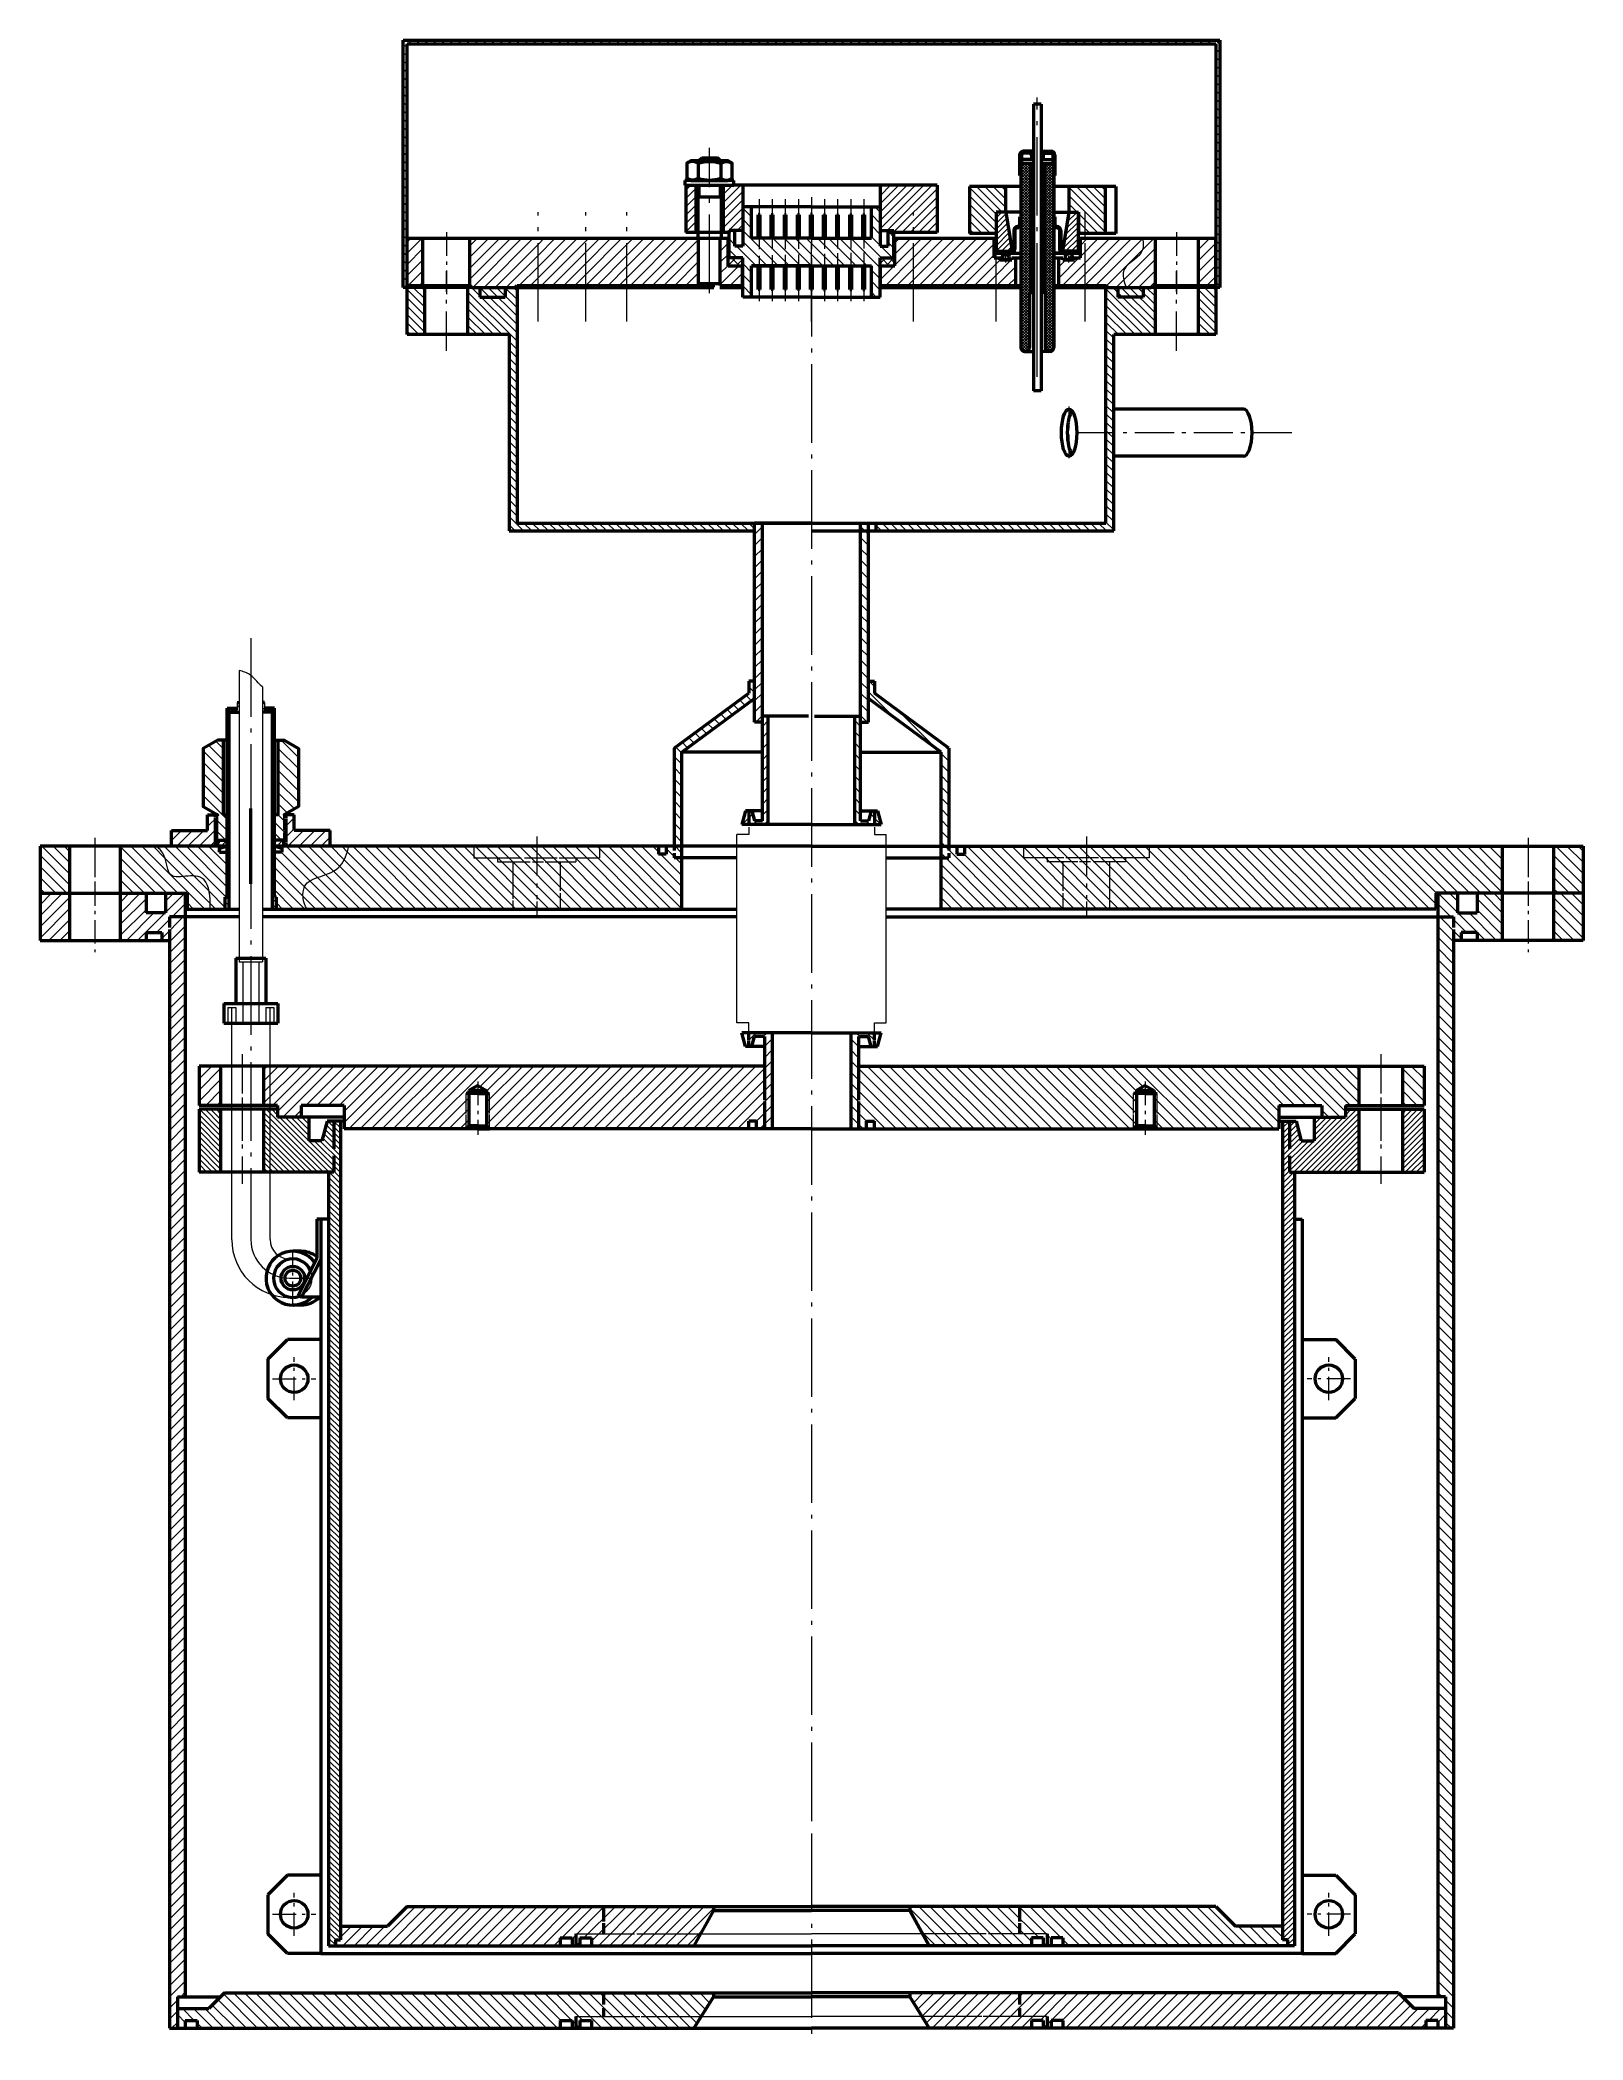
# Model space of a CAD drawing. Extents: x -414 to 4851, y -2165 to 1761.
# Drawn here: x 2539 to 2932, y -2165 to -1656 of the extents above; entities that cross this region are included whole.
import ezdxf

# ---------------------------------------------------------------- set-up
doc = ezdxf.new("R2010")
doc.units = 0
for name, pattern in [('S-P10', [15, 10, -2, 1, -2]), ('S-P20', [27, 20, -3, 1, -3]), ('S-P6', [9.8, 6, -1.5, 0.8, -1.5])]:
    doc.linetypes.add(name, pattern=pattern)
for name, color, linetype, lineweight in [('1', 9, 'CONTINUOUS', 20), ('2', 2, 'CONTINUOUS', 50), ('HATCH', 5, 'CONTINUOUS', 20)]:
    doc.layers.add(name, color=color, linetype=linetype, lineweight=lineweight)
pattern_1 = [(225, (4143.0133, -2661.8283), (0.7071068, -0.7071068), [])]
pattern_2 = [(135, (4143.0133, -2661.8283), (-1.4142136, -1.4142136), [])]
pattern_3 = [(225, (4143.0133, -2661.8283), (1.4142136, -1.4142136), [])]
pattern_4 = [(135, (4143.0133, -2661.8283), (-0.7071068, -0.7071068), [])]
pattern_5 = [(225, (2887.3973, -2724.0004), (1.4142136, -1.4142136), [])]
pattern_6 = [(225, (2887.3973, -2724.0004), (0.7071068, -0.7071068), [])]
pattern_7 = [(135, (2887.3973, -2724.0004), (-1.4142136, -1.4142136), [])]
pattern_8 = [(135, (904.59207, -2164.12415), (-0.35355339, -0.35355339), [])]
pattern_9 = [(135, (4143.0133, -2661.8283), (-1.0606602, -1.0606602), [])]
pattern_10 = [(45, (-999.1494, -3347.5239), (-1.4142136, 1.4142136), [])]
pattern_11 = [(135, (926.5377, -2163.70025), (-0.35355339, -0.35355339), [])]
pattern_12 = [(315, (1327.2997, -2661.8283), (-1.4142136, -1.4142136), [])]
pattern_13 = [(45, (1327.2997, -2661.8283), (0.7071068, -0.7071068), [])]
pattern_14 = [(135, (0, 0), (-1.4142136, -1.4142136), [])]

msp = doc.modelspace()

# ---------------------------------------------------------------- hatches: boundary and pattern name
at = {"layer": 'HATCH'}
h = msp.add_hatch(dxfattribs=at)
h.set_pattern_fill('U', color=256, scale=1.5, angle=135, style=0, pattern_type=0)
h.set_pattern_definition(pattern_9)
h.paths.add_polyline_path([(2631.16, -1655.95), (2631.16, -1718.95), (2632.16, -1718.95), (2632.16, -1656.95), (2838.16, -1656.95), (2838.16, -1718.95), (2839.16, -1718.95), (2839.16, -1655.95)])
h = msp.add_hatch(dxfattribs=at)
h.set_pattern_fill('U', color=256, scale=0.5, angle=135, style=0, pattern_type=0)
h.set_pattern_definition(pattern_11)
h.paths.add_polyline_path([(2790.66, -1684.75, -0.414214), (2791.16, -1685.25), (2791.16, -1686.35), (2791.66, -1686.35), (2791.66, -1685.25, 0.414214), (2790.66, -1684.25), (2789.16, -1684.25, 0.414214), (2788.16, -1685.25), (2788.16, -1690.45), (2788.46, -1690.45), (2788.46, -1687.39), (2788.66, -1687.39), (2788.66, -1685.25, -0.414214), (2789.16, -1684.75)])
h = msp.add_hatch(dxfattribs=at)
h.set_pattern_fill('U', color=256, scale=0.5, angle=135, style=0, pattern_type=0)
h.set_pattern_definition(pattern_8)
h.paths.add_polyline_path([(2796.16, -1684.75, -0.414214), (2796.66, -1685.25), (2796.66, -1687.39), (2796.86, -1687.39), (2796.86, -1690.45), (2797.16, -1690.45), (2797.16, -1685.25, 0.414214), (2796.16, -1684.25), (2794.66, -1684.25, 0.414214), (2793.66, -1685.25), (2793.66, -1686.35), (2794.16, -1686.35), (2794.16, -1685.25, -0.414214), (2794.66, -1684.75)])
h = msp.add_hatch(dxfattribs=at)
h.set_pattern_fill('U', color=256, scale=0.5, angle=45, style=0, double=1, pattern_type=0)
h.set_pattern_definition([(45, (926.5377, -2163.70025), (-0.35355339, 0.35355339), []), (135, (926.5377, -2163.70025), (-0.35355339, -0.35355339), [])])
h.paths.add_polyline_path([(2790.91, -1687.39), (2788.46, -1687.39), (2788.46, -1734.25, 0.414214), (2789.46, -1735.25), (2789.66, -1735.25, 0.414214), (2790.66, -1734.25), (2790.66, -1720.25), (2790.91, -1720.1)])
h = msp.add_hatch(dxfattribs=at)
h.set_pattern_fill('U', color=256, scale=0.5, angle=45, style=0, double=1, pattern_type=0)
h.set_pattern_definition([(135, (4658.77527, -2163.70025), (0.35355339, 0.35355339), []), (45, (4658.77527, -2163.70025), (0.35355339, -0.35355339), [])])
h.paths.add_polyline_path([(2794.41, -1687.39), (2796.86, -1687.39), (2796.86, -1734.25, -0.414214), (2795.86, -1735.25), (2795.66, -1735.25, -0.414214), (2794.66, -1734.25), (2794.66, -1720.25), (2794.41, -1720.1)])
h = msp.add_hatch(dxfattribs=at)
h.set_pattern_fill('U', color=256, scale=1.5, angle=45, style=0, pattern_type=0)
h.set_pattern_definition([(45, (-2046.9595, -3045.9421), (-1.06066017, 1.06066017), [])])
h.paths.add_polyline_path([(2705.66, -1692.95), (2703.16, -1692.95), (2703.16, -1704.95), (2705.66, -1704.95)])
h.paths.add_polyline_path([(2717.66, -1692.95), (2712.66, -1692.95), (2712.66, -1704.95), (2714.16, -1704.95), (2714.16, -1704.45), (2717.66, -1704.45)])
h.paths.add_polyline_path([(2752.66, -1692.95), (2752.66, -1704.45), (2756.16, -1704.45), (2756.16, -1704.95), (2767.16, -1704.95), (2767.16, -1692.95)])
h = msp.add_hatch(dxfattribs=at)
h.set_pattern_fill('U', color=256, scale=1.5, angle=135, style=0, pattern_type=0)
h.set_pattern_definition([(135, (-1839.1494, -3347.5239), (-1.06066017, -1.06066017), [])])
h.paths.add_polyline_path([(2782.16, -1699.75), (2784.59, -1699.75), (2784.59, -1693.25), (2775.38, -1693.25), (2775.38, -1705.25), (2782.16, -1705.25)])
h.paths.add_polyline_path([(2800.72, -1693.25), (2800.72, -1699.75), (2803.16, -1699.75), (2803.16, -1705.25), (2809.96, -1705.25), (2809.96, -1693.25)])
h = msp.add_hatch(dxfattribs=at)
h.set_pattern_fill('U', color=256, scale=2, angle=135, style=0, pattern_type=0)
h.set_pattern_definition([(135, (-1839.1494, -3347.5239), (-1.4142136, -1.4142136), [])])
h.paths.add_polyline_path([(2735.16, -1706.45), (2719.91, -1706.45), (2719.91, -1698.45), (2717.66, -1698.45), (2717.66, -1708.45), (2715.66, -1708.45), (2715.66, -1704.45), (2714.16, -1704.45), (2714.16, -1711.45), (2717.66, -1711.45), (2717.66, -1721.45), (2719.91, -1721.45), (2719.91, -1713.45), (2735.16, -1713.45)])
h.paths.add_polyline_path([(2756.16, -1704.45), (2754.66, -1704.45), (2754.66, -1708.45), (2752.66, -1708.45), (2752.66, -1698.45), (2750.41, -1698.45), (2750.41, -1706.45), (2735.16, -1706.45), (2735.16, -1713.45), (2750.41, -1713.45), (2750.41, -1721.45), (2752.66, -1721.45), (2752.66, -1711.45), (2756.16, -1711.45)])
h = msp.add_hatch(dxfattribs=at)
h.set_pattern_fill('U', color=256, scale=0.5, angle=135, style=0, pattern_type=0)
h.set_pattern_definition(pattern_11)
h.paths.add_polyline_path([(2788.46, -1700.95), (2788.16, -1700.95), (2788.16, -1702.95, -0.414214), (2787.66, -1703.45, 0.414214), (2786.66, -1704.45), (2786.66, -1709.25, -0.414214), (2786.16, -1709.75), (2782.16, -1709.75), (2782.16, -1710.25), (2785.96, -1710.25, 0.414214), (2786.96, -1709.25), (2786.96, -1704.25, -0.414214), (2787.46, -1703.75, 0.414214), (2788.46, -1702.75)])
h = msp.add_hatch(dxfattribs=at)
h.set_pattern_fill('U', color=256, scale=0.5, angle=135, style=0, pattern_type=0)
h.set_pattern_definition(pattern_8)
h.paths.add_polyline_path([(2797.16, -1700.95), (2796.86, -1700.95), (2796.86, -1702.75, 0.414214), (2797.86, -1703.75, -0.414214), (2798.36, -1704.25), (2798.36, -1709.25, 0.414214), (2799.36, -1710.25), (2803.16, -1710.25), (2803.16, -1709.75), (2799.16, -1709.75, -0.414214), (2798.66, -1709.25), (2798.66, -1704.45, 0.414214), (2797.66, -1703.45, -0.414214), (2797.16, -1702.95)])
h = msp.add_hatch(dxfattribs=at)
h.set_pattern_fill('U', color=256, scale=2, angle=45, style=0, pattern_type=0)
h.set_pattern_definition(pattern_10)
h.paths.add_polyline_path([(2636.16, -1706.45), (2632.16, -1706.45), (2632.16, -1718.45), (2636.16, -1718.45)])
h = msp.add_hatch(dxfattribs=at)
h.set_pattern_fill('U', color=256, scale=2, angle=45, style=0, pattern_type=0)
h.set_pattern_definition(pattern_10)
h.paths.add_polyline_path([(2648.16, -1706.45), (2648.16, -1718.45), (2648.66, -1718.95), (2659.66, -1718.95), (2660.16, -1718.45), (2665.5, -1718.45), (2665.5, -1706.45)])
h = msp.add_hatch(dxfattribs=at)
h.set_pattern_fill('U', color=256, scale=2, angle=45, style=0, pattern_type=0)
h.set_pattern_definition(pattern_10)
h.paths.add_polyline_path([(2677.66, -1718.45), (2677.66, -1706.45), (2665.5, -1706.45), (2665.5, -1718.45)])
h = msp.add_hatch(dxfattribs=at)
h.set_pattern_fill('U', color=256, scale=2, angle=45, style=0, pattern_type=0)
h.set_pattern_definition(pattern_10)
h.paths.add_polyline_path([(2688.15, -1706.45), (2677.66, -1706.45), (2677.66, -1718.45), (2688.15, -1718.45)])
h = msp.add_hatch(dxfattribs=at)
h.set_pattern_fill('U', color=256, scale=2, angle=45, style=0, pattern_type=0)
h.set_pattern_definition(pattern_10)
h.paths.add_polyline_path([(2706.41, -1718.45), (2706.41, -1706.45), (2688.15, -1706.45), (2688.15, -1718.45)])
h = msp.add_hatch(dxfattribs=at)
h.set_pattern_fill('U', color=256, scale=2, angle=45, style=0, pattern_type=0)
h.set_pattern_definition(pattern_10)
h.paths.add_polyline_path([(2713.91, -1713.45), (2713.91, -1706.45), (2711.91, -1706.45), (2711.91, -1718.45), (2717.56, -1718.45), (2717.56, -1713.45)])
h = msp.add_hatch(dxfattribs=at)
h.set_pattern_fill('U', color=256, scale=2, angle=45, style=0, pattern_type=0)
h.set_pattern_definition(pattern_10)
h.paths.add_polyline_path([(2761.16, -1706.45), (2756.41, -1706.45), (2756.41, -1713.45), (2752.76, -1713.45), (2752.76, -1718.45), (2761.16, -1718.45)])
h = msp.add_hatch(dxfattribs=at)
h.set_pattern_fill('U', color=256, scale=2, angle=45, style=0, pattern_type=0)
h.set_pattern_definition(pattern_10)
h.paths.add_polyline_path([(2782.17, -1711.45), (2781.66, -1711.45), (2781.66, -1706.45), (2761.16, -1706.45), (2761.16, -1718.45), (2782.17, -1718.45)])
h = msp.add_hatch(dxfattribs=at)
h.set_pattern_fill('U', color=256, angle=45, style=0, double=1, pattern_type=0)
h.set_pattern_definition([(45, (-1839.1494, -3347.5239), (-0.70710678, 0.70710678), []), (135, (-1839.1494, -3347.5239), (-0.70710678, -0.70710678), [])])
h.paths.add_polyline_path([(2785.51, -1711.1, 1), (2783.81, -1711.1, 1)])
h.paths.add_polyline_path([(2801.51, -1711.1, 1), (2799.81, -1711.1, 1)])
h = msp.add_hatch(dxfattribs=at)
h.set_pattern_fill('U', color=256, scale=2, angle=45, style=0, pattern_type=0)
h.set_pattern_definition([(45, (3389.3214, 1386.227), (-1.4142136, 1.4142136), [])])
h.paths.add_polyline_path([(2833.66, -1718.45), (2838.16, -1718.45), (2838.16, -1706.45), (2833.66, -1706.45)])
edge = h.paths.add_edge_path()
edge.add_spline(control_points=[(2819.46, -1706.45), (2819.78, -1707.62), (2819.68, -1711.63), (2813.45, -1713.14), (2814.82, -1717.81), (2815.36, -1718.95)], knot_values=[2.760133, 2.760133, 2.760133, 2.760133, 6.068412, 13.152309, 16.448392, 16.448392, 16.448392, 16.448392], degree=3, periodic=0)
edge.add_line((2815.36, -1718.95), (2821.66, -1718.95))
edge.add_line((2821.66, -1718.95), (2822.16, -1718.45))
edge.add_line((2822.16, -1718.45), (2822.66, -1718.45))
edge.add_line((2822.66, -1718.45), (2822.66, -1706.45))
edge.add_line((2822.66, -1706.45), (2819.46, -1706.45))
edge = h.paths.add_edge_path()
edge.add_spline(control_points=[(2815.36, -1718.95), (2814.82, -1717.81), (2813.45, -1713.14), (2819.68, -1711.63), (2819.78, -1707.62), (2819.46, -1706.45)], knot_values=[2.760133, 2.760133, 2.760133, 2.760133, 6.056217, 13.140113, 16.448392, 16.448392, 16.448392, 16.448392], degree=3, periodic=0)
edge.add_line((2819.46, -1706.45), (2803.66, -1706.45))
edge.add_line((2803.66, -1706.45), (2803.66, -1711.45))
edge.add_line((2803.66, -1711.45), (2802.16, -1711.45))
edge.add_line((2802.16, -1711.45), (2802.16, -1711.95))
edge.add_line((2802.16, -1711.95), (2799.16, -1711.95))
edge.add_line((2799.16, -1711.95), (2799.16, -1711.45))
edge.add_line((2799.16, -1711.45), (2798.16, -1711.45))
edge.add_line((2798.16, -1711.45), (2798.16, -1718.45))
edge.add_line((2798.16, -1718.45), (2810.16, -1718.45))
edge.add_line((2810.16, -1718.45), (2810.66, -1718.95))
edge.add_line((2810.66, -1718.95), (2815.36, -1718.95))
h = msp.add_hatch(dxfattribs=at)
h.set_pattern_fill('U', color=256, scale=1.5, angle=45, style=0, double=1, pattern_type=0)
h.set_pattern_definition([(45, (-1839.1494, -3347.5239), (-1.06066017, 1.06066017), []), (135, (-1839.1494, -3347.5239), (-1.06066017, -1.06066017), [])])
h.paths.add_polyline_path([(2717.66, -1713.45), (2717.66, -1711.45), (2713.91, -1711.45), (2713.91, -1713.45)])
h.paths.add_polyline_path([(2756.41, -1713.45), (2756.41, -1711.45), (2752.66, -1711.45), (2752.66, -1713.45)])
h = msp.add_hatch(dxfattribs=at)
h.set_pattern_fill('U', color=256, scale=2, angle=45, style=0, pattern_type=0)
h.set_pattern_definition(pattern_10)
h.paths.add_polyline_path([(2787.16, -1711.45), (2786.16, -1711.45), (2786.16, -1711.95), (2783.16, -1711.95), (2783.16, -1711.45), (2782.17, -1711.45), (2782.17, -1718.45), (2787.16, -1718.45)])
h = msp.add_hatch(dxfattribs=at)
h.set_pattern_fill('U', color=256, scale=1.5, angle=135, style=0, pattern_type=0)
h.set_pattern_definition(pattern_9)
h.paths.add_polyline_path([(2632.16, -1718.95), (2632.16, -1730.95), (2636.66, -1730.95), (2636.66, -1718.95)])
h = msp.add_hatch(dxfattribs=at)
h.set_pattern_fill('U', color=256, scale=1.5, angle=135, style=0, pattern_type=0)
h.set_pattern_definition(pattern_9)
h.paths.add_polyline_path([(2647.66, -1718.95), (2647.66, -1730.95), (2658.16, -1730.95), (2658.16, -1780.95), (2718.66, -1780.95), (2720.66, -1780.95), (2720.66, -1778.95), (2660.16, -1778.95), (2660.16, -1718.95)])
h = msp.add_hatch(dxfattribs=at)
h.set_pattern_fill('U', color=256, scale=1.5, angle=135, style=0, pattern_type=0)
h.set_pattern_definition(pattern_9)
h.paths.add_polyline_path([(2810.16, -1718.95), (2810.16, -1755.95), (2812.16, -1755.95), (2812.16, -1730.95), (2822.66, -1730.95), (2822.66, -1718.95)])
h = msp.add_hatch(dxfattribs=at)
h.set_pattern_fill('U', color=256, scale=1.5, angle=135, style=0, pattern_type=0)
h.set_pattern_definition(pattern_9)
h.paths.add_polyline_path([(2833.66, -1718.95), (2833.66, -1730.95), (2838.16, -1730.95), (2838.16, -1718.95)])
h = msp.add_hatch(dxfattribs=at)
h.set_pattern_fill('U', color=256, scale=1.5, angle=135, style=0, pattern_type=0)
h.set_pattern_definition(pattern_9)
h.paths.add_polyline_path([(2751.66, -1778.95), (2751.66, -1780.95), (2812.16, -1780.95), (2812.16, -1755.95), (2810.16, -1755.95), (2810.16, -1778.95)])
h = msp.add_hatch(dxfattribs=at)
h.set_pattern_fill('U', color=256, scale=2, angle=225, style=0, pattern_type=0)
h.set_pattern_definition(pattern_3)
h.paths.add_polyline_path([(2722.66, -1828.13), (2722.66, -1778.95), (2720.66, -1778.95), (2720.66, -1829.63), (2722.66, -1829.63), (2722.66, -1854.75), (2720.63, -1854.75), (2719.96, -1852.25), (2718.36, -1852.25), (2717.42, -1855.75), (2724.16, -1855.75), (2724.16, -1828.13)])
h = msp.add_hatch(dxfattribs=at)
h.set_pattern_fill('U', color=256, scale=2, angle=225, style=0, pattern_type=0)
h.set_pattern_definition(pattern_12)
h.paths.add_polyline_path([(2747.66, -1828.13), (2747.66, -1778.95), (2749.66, -1778.95), (2749.66, -1829.63), (2747.66, -1829.63), (2747.66, -1854.75), (2749.69, -1854.75), (2750.36, -1852.25), (2751.96, -1852.25), (2752.89, -1855.75), (2746.16, -1855.75), (2746.16, -1828.13)])
h = msp.add_hatch(dxfattribs=at)
h.set_pattern_fill('_USER', color=9, scale=2, angle=135, style=0, pattern_type=0)
h.set_pattern_definition(pattern_2)
edge = h.paths.add_edge_path()
edge.add_spline(control_points=[(2617.29, -1861.25), (2616.91, -1863.02), (2614.66, -1869.54), (2604.76, -1868.34), (2605.57, -1875.63), (2606.67, -1877.25)], knot_values=[0.689221, 0.689221, 0.689221, 0.689221, 5.136606, 15.653338, 21.319739, 21.319739, 21.319739, 21.319739], degree=3, periodic=0)
edge.add_line((2606.67, -1877.25), (2640.51, -1877.25))
edge.add_line((2640.51, -1877.25), (2702.16, -1877.25))
edge.add_line((2702.16, -1877.25), (2702.16, -1837.27))
edge.add_line((2702.16, -1837.27), (2720.66, -1823.63))
edge.add_line((2720.66, -1823.63), (2720.66, -1819.25))
edge.add_line((2720.66, -1819.25), (2719.16, -1819.25))
edge.add_line((2719.16, -1819.25), (2719.16, -1822.25))
edge.add_line((2719.16, -1822.25), (2700.16, -1836.25))
edge.add_line((2700.16, -1836.25), (2700.16, -1861.25))
edge.add_line((2700.16, -1861.25), (2698.16, -1861.25))
edge.add_line((2698.16, -1861.25), (2698.16, -1863.25))
edge.add_line((2698.16, -1863.25), (2696.16, -1863.25))
edge.add_line((2696.16, -1863.25), (2696.16, -1861.25))
edge.add_line((2696.16, -1861.25), (2617.29, -1861.25))
h = msp.add_hatch(dxfattribs=at)
h.set_pattern_fill('_USER', color=9, scale=2, angle=135, style=0, pattern_type=0)
h.set_pattern_definition(pattern_14)
edge = h.paths.add_edge_path()
edge.add_spline(control_points=[(2853.03, -1861.25), (2853.4, -1863.02), (2855.65, -1869.54), (2865.56, -1868.34), (2864.74, -1875.63), (2863.64, -1877.25)], knot_values=[0.689221, 0.689221, 0.689221, 0.689221, 5.136606, 15.653338, 21.319739, 21.319739, 21.319739, 21.319739], degree=3, periodic=0)
edge.add_line((2863.64, -1877.25), (2829.81, -1877.25))
edge.add_line((2829.81, -1877.25), (2768.16, -1877.25))
edge.add_line((2768.16, -1877.25), (2768.16, -1837.27))
edge.add_line((2768.16, -1837.27), (2749.66, -1823.63))
edge.add_line((2749.66, -1823.63), (2749.66, -1819.25))
edge.add_line((2749.66, -1819.25), (2751.16, -1819.25))
edge.add_line((2751.16, -1819.25), (2751.16, -1822.25))
edge.add_line((2751.16, -1822.25), (2770.16, -1836.25))
edge.add_line((2770.16, -1836.25), (2770.16, -1861.25))
edge.add_line((2770.16, -1861.25), (2772.16, -1861.25))
edge.add_line((2772.16, -1861.25), (2772.16, -1863.25))
edge.add_line((2772.16, -1863.25), (2774.16, -1863.25))
edge.add_line((2774.16, -1863.25), (2774.16, -1861.25))
edge.add_line((2774.16, -1861.25), (2853.03, -1861.25))
h = msp.add_hatch(dxfattribs=at)
h.set_pattern_fill('U', color=256, angle=135, style=0, pattern_type=0)
h.set_pattern_definition(pattern_4)
h.paths.add_polyline_path([(2586.36, -1826.14), (2586.36, -1874.25), (2585.86, -1874.25), (2585.86, -1877.25), (2586.86, -1877.25), (2586.86, -1826.14)])
h = msp.add_hatch(dxfattribs=at)
h.set_pattern_fill('U', color=256, angle=225, style=0, pattern_type=0)
h.set_pattern_definition(pattern_1)
h.paths.add_polyline_path([(2586.86, -1826.14), (2586.86, -1827.14), (2589.36, -1827.14), (2589.36, -1824.68), (2588.86, -1824.68), (2588.86, -1826.64), (2587.36, -1826.64), (2587.36, -1826.14)])
h = msp.add_hatch(dxfattribs=at)
h.set_pattern_fill('U', color=256, angle=225, style=0, pattern_type=0)
h.set_pattern_definition(pattern_1)
h.paths.add_polyline_path([(2595.36, -1824.68), (2595.36, -1827.14), (2597.86, -1827.14), (2597.86, -1826.14), (2597.36, -1826.14), (2597.36, -1826.64), (2595.86, -1826.64), (2595.86, -1824.68)])
h = msp.add_hatch(dxfattribs=at)
h.set_pattern_fill('U', color=256, angle=135, style=0, pattern_type=0)
h.set_pattern_definition(pattern_4)
h.paths.add_polyline_path([(2598.36, -1874.25), (2598.36, -1826.14), (2597.86, -1826.14), (2597.86, -1877.25), (2598.86, -1877.25), (2598.86, -1874.25)])
h = msp.add_hatch(dxfattribs=at)
h.set_pattern_fill('U', color=256, scale=2, angle=135, style=0, pattern_type=0)
h.set_pattern_definition(pattern_7)
h.paths.add_polyline_path([(2585.36, -1834.25), (2583.91, -1834.25), (2580.23, -1836.38), (2580.23, -1851.13), (2583.91, -1853.25), (2583.93, -1853.25), (2583.93, -1854.75), (2583.36, -1854.75), (2583.36, -1859.75), (2586.36, -1859.75), (2586.36, -1853.25), (2585.36, -1853.25)])
h = msp.add_hatch(dxfattribs=at)
h.set_pattern_fill('U', color=256, scale=2, angle=135, style=0, pattern_type=0)
h.set_pattern_definition(pattern_7)
h.paths.add_polyline_path([(2600.81, -1834.25), (2599.36, -1834.25), (2599.36, -1853.25), (2598.36, -1853.25), (2598.36, -1859.75), (2601.36, -1859.75), (2601.36, -1854.75), (2600.8, -1854.75), (2600.8, -1853.25), (2600.81, -1853.25), (2604.5, -1851.13), (2604.5, -1836.38)])
h = msp.add_hatch(dxfattribs=at)
h.set_pattern_fill('U', color=256, scale=2, angle=225, style=0, pattern_type=0)
h.set_pattern_definition(pattern_5)
h.paths.add_polyline_path([(2583.36, -1861.25), (2583.36, -1860.53), (2583.36, -1854.75), (2583.93, -1854.75), (2583.93, -1853.26), (2583.91, -1853.25), (2583.36, -1853.25), (2581.36, -1853.25), (2581.36, -1857.25), (2572.16, -1857.25), (2572.16, -1861.25)])
h = msp.add_hatch(dxfattribs=at)
h.set_pattern_fill('U', color=256, scale=2, angle=225, style=0, pattern_type=0)
h.set_pattern_definition(pattern_5)
h.paths.add_polyline_path([(2603.36, -1857.25), (2603.36, -1853.25), (2600.8, -1853.25), (2600.8, -1854.75), (2601.36, -1854.75), (2601.36, -1859.75), (2600.8, -1859.75), (2600.8, -1861.25), (2612.56, -1861.25), (2612.56, -1857.25)])
h = msp.add_hatch(dxfattribs=at)
h.set_pattern_fill('_USER', color=9, scale=2, angle=135, style=0, pattern_type=0)
h.set_pattern_definition(pattern_2)
h.paths.add_polyline_path([(2538.66, -1873.25), (2546.16, -1873.25), (2546.16, -1861.25), (2538.66, -1861.25)])
h = msp.add_hatch(dxfattribs=at)
h.set_pattern_fill('_USER', color=9, scale=2, angle=135, style=0, pattern_type=0)
h.set_pattern_definition(pattern_2)
edge = h.paths.add_edge_path()
edge.add_line((2576.16, -1873.25), (2576.16, -1877.25))
edge.add_line((2576.16, -1877.25), (2581.89, -1877.25))
edge.add_spline(control_points=[(2581.89, -1877.25), (2582.21, -1875.49), (2581.54, -1865.59), (2570.97, -1871.77), (2571.04, -1863.93), (2569.15, -1862.01), (2568.42, -1861.25)], knot_values=[2.822345, 2.822345, 2.822345, 2.822345, 7.591344, 16.691653, 21.744089, 24.930075, 24.930075, 24.930075, 24.930075], degree=3, periodic=0)
edge.add_line((2568.42, -1861.25), (2559.16, -1861.25))
edge.add_line((2559.16, -1861.25), (2559.16, -1873.25))
edge.add_line((2559.16, -1873.25), (2576.16, -1873.25))
h = msp.add_hatch(dxfattribs=at)
h.set_pattern_fill('_USER', color=9, scale=2, angle=135, style=0, pattern_type=0)
h.set_pattern_definition(pattern_2)
edge = h.paths.add_edge_path()
edge.add_spline(control_points=[(2568.42, -1861.25), (2569.15, -1862.01), (2571.04, -1863.93), (2570.97, -1871.77), (2581.54, -1865.59), (2582.21, -1875.49), (2581.89, -1877.25)], knot_values=[2.822345, 2.822345, 2.822345, 2.822345, 6.008331, 11.060767, 20.161076, 24.930075, 24.930075, 24.930075, 24.930075], degree=3, periodic=0)
edge.add_line((2581.89, -1877.25), (2585.86, -1877.25))
edge.add_line((2585.86, -1877.25), (2585.86, -1874.25))
edge.add_line((2585.86, -1874.25), (2586.36, -1874.25))
edge.add_line((2586.36, -1874.25), (2586.36, -1862.75))
edge.add_line((2586.36, -1862.75), (2584.36, -1862.75))
edge.add_line((2584.36, -1862.75), (2584.36, -1861.25))
edge.add_line((2584.36, -1861.25), (2568.42, -1861.25))
h = msp.add_hatch(dxfattribs=at)
h.set_pattern_fill('U', color=256, angle=225, style=0, pattern_type=0)
h.set_pattern_definition(pattern_6)
h.paths.add_polyline_path([(2583.93, -1859.75), (2583.93, -1861.25), (2586.36, -1861.25), (2586.36, -1859.75)])
h = msp.add_hatch(dxfattribs=at)
h.set_pattern_fill('U', color=256, angle=225, style=0, pattern_type=0)
h.set_pattern_definition(pattern_6)
h.paths.add_polyline_path([(2598.36, -1859.75), (2598.36, -1861.25), (2600.8, -1861.25), (2600.8, -1859.75)])
h = msp.add_hatch(dxfattribs=at)
h.set_pattern_fill('_USER', color=9, scale=2, angle=135, style=0, pattern_type=0)
h.set_pattern_definition(pattern_2)
edge = h.paths.add_edge_path()
edge.add_line((2598.36, -1874.25), (2598.86, -1874.25))
edge.add_line((2598.86, -1874.25), (2598.86, -1877.25))
edge.add_line((2598.86, -1877.25), (2606.67, -1877.25))
edge.add_spline(control_points=[(2606.67, -1877.25), (2605.57, -1875.63), (2604.76, -1868.34), (2614.66, -1869.54), (2616.91, -1863.02), (2617.29, -1861.25)], knot_values=[0.689221, 0.689221, 0.689221, 0.689221, 6.355622, 16.872354, 21.319739, 21.319739, 21.319739, 21.319739], degree=3, periodic=0)
edge.add_line((2617.29, -1861.25), (2600.36, -1861.25))
edge.add_line((2600.36, -1861.25), (2600.36, -1862.75))
edge.add_line((2600.36, -1862.75), (2598.36, -1862.75))
edge.add_line((2598.36, -1862.75), (2598.36, -1874.25))
h = msp.add_hatch(dxfattribs=at)
h.set_pattern_fill('_USER', color=9, scale=2, angle=135, style=0, pattern_type=0)
h.set_pattern_definition(pattern_14)
edge = h.paths.add_edge_path()
edge.add_line((2911.16, -1873.25), (2911.16, -1861.25))
edge.add_line((2911.16, -1861.25), (2901.89, -1861.25))
edge.add_spline(control_points=[(2901.89, -1861.25), (2901.16, -1862.01), (2899.27, -1863.93), (2899.34, -1871.77), (2888.77, -1865.59), (2888.11, -1875.49), (2888.42, -1877.25)], knot_values=[2.822345, 2.822345, 2.822345, 2.822345, 6.008331, 11.060767, 20.161076, 24.930075, 24.930075, 24.930075, 24.930075], degree=3, periodic=0)
edge.add_line((2888.42, -1877.25), (2894.16, -1877.25))
edge.add_line((2894.16, -1877.25), (2894.16, -1873.25))
edge.add_line((2894.16, -1873.25), (2911.16, -1873.25))
h = msp.add_hatch(dxfattribs=at)
h.set_pattern_fill('_USER', color=9, scale=2, angle=135, style=0, pattern_type=0)
h.set_pattern_definition(pattern_14)
h.paths.add_polyline_path([(2931.66, -1861.25), (2924.16, -1861.25), (2924.16, -1873.25), (2931.66, -1873.25)])
h = msp.add_hatch(dxfattribs=at)
h.set_pattern_fill('U', color=256, scale=2, angle=225, style=0, pattern_type=0)
h.set_pattern_definition(pattern_3)
h.paths.add_polyline_path([(2538.66, -1885.25), (2546.16, -1885.25), (2546.16, -1873.25), (2538.66, -1873.25)])
h = msp.add_hatch(dxfattribs=at)
h.set_pattern_fill('U', color=256, scale=2, angle=225, style=0, pattern_type=0)
h.set_pattern_definition(pattern_3)
h.paths.add_polyline_path([(2570.66, -1873.25), (2570.66, -1878.25), (2565.66, -1878.25), (2565.66, -1873.25), (2559.16, -1873.25), (2559.16, -1885.25), (2565.66, -1885.25), (2565.66, -1883.25), (2569.66, -1883.25), (2569.66, -1885.25), (2571.66, -1885.25), (2571.66, -2162.25), (2573.66, -2162.25), (2573.66, -2154.25), (2575.66, -2154.25), (2575.66, -1873.25)])
h = msp.add_hatch(dxfattribs=at)
h.set_pattern_fill('U', color=256, scale=2, angle=225, style=0, pattern_type=0)
h.set_pattern_definition(pattern_12)
h.paths.add_polyline_path([(2899.66, -1873.25), (2899.66, -1878.25), (2904.66, -1878.25), (2904.66, -1873.25), (2911.16, -1873.25), (2911.16, -1885.25), (2904.66, -1885.25), (2904.66, -1883.25), (2900.66, -1883.25), (2900.66, -1885.25), (2898.66, -1885.25), (2898.66, -2162.25), (2896.66, -2162.25), (2896.66, -2154.25), (2894.66, -2154.25), (2894.66, -1873.25)])
h = msp.add_hatch(dxfattribs=at)
h.set_pattern_fill('U', color=256, scale=2, angle=225, style=0, pattern_type=0)
h.set_pattern_definition(pattern_12)
h.paths.add_polyline_path([(2931.66, -1873.25), (2924.16, -1873.25), (2924.16, -1885.25), (2931.66, -1885.25)])
h = msp.add_hatch(dxfattribs=at)
h.set_pattern_fill('U', color=256, scale=2, angle=225, style=0, pattern_type=0)
h.set_pattern_definition(pattern_3)
h.paths.add_polyline_path([(2595.66, -1917.25), (2595.66, -1927.25), (2599.16, -1927.25), (2599.16, -1930.25), (2605.16, -1930.25), (2605.16, -1927.25), (2616.16, -1927.25), (2616.16, -1933.25), (2647.16, -1933.25), (2647.91, -1932.5), (2647.91, -1923.5), (2650.16, -1922.21), (2652.41, -1923.5), (2652.41, -1932.5), (2653.16, -1933.25), (2719.16, -1933.25), (2719.16, -1931.25), (2721.16, -1931.25), (2721.16, -1933.25), (2725.16, -1933.25), (2725.16, -1909.75), (2725.16, -1908.75), (2719.16, -1908.75), (2719.16, -1910.61), (2719.16, -1912.25), (2719.96, -1912.25), (2720.63, -1909.75), (2723.16, -1909.75), (2723.16, -1917.25)])
h = msp.add_hatch(dxfattribs=at)
h.set_pattern_fill('U', color=256, scale=2, angle=225, style=0, pattern_type=0)
h.set_pattern_definition(pattern_12)
h.paths.add_polyline_path([(2874.66, -1917.25), (2874.66, -1927.25), (2871.16, -1927.25), (2871.16, -1930.25), (2865.16, -1930.25), (2865.16, -1927.25), (2854.16, -1927.25), (2854.16, -1933.25), (2823.16, -1933.25), (2822.41, -1932.5), (2822.41, -1923.5), (2820.16, -1922.21), (2817.91, -1923.5), (2817.91, -1932.5), (2817.16, -1933.25), (2751.16, -1933.25), (2751.16, -1931.25), (2749.16, -1931.25), (2749.16, -1933.25), (2745.16, -1933.25), (2745.16, -1909.75), (2745.16, -1908.75), (2751.16, -1908.75), (2751.16, -1910.61), (2751.16, -1912.25), (2750.36, -1912.25), (2749.69, -1909.75), (2747.16, -1909.75), (2747.16, -1917.25)])
h = msp.add_hatch(dxfattribs=at)
h.set_pattern_fill('U', color=256, scale=2, angle=225, style=0, pattern_type=0)
h.set_pattern_definition(pattern_3)
h.paths.add_polyline_path([(2579.16, -1927.25), (2584.66, -1927.25), (2584.66, -1917.25), (2579.16, -1917.25)])
h = msp.add_hatch(dxfattribs=at)
h.set_pattern_fill('U', color=256, scale=2, angle=225, style=0, pattern_type=0)
h.set_pattern_definition(pattern_12)
h.paths.add_polyline_path([(2891.16, -1917.25), (2885.66, -1917.25), (2885.66, -1927.25), (2891.16, -1927.25)])
h = msp.add_hatch(dxfattribs=at)
h.set_pattern_fill('U', color=256, angle=135, style=0, pattern_type=0)
h.set_pattern_definition(pattern_4)
h.paths.add_polyline_path([(2579.16, -1928.25), (2579.16, -1944.25), (2584.66, -1944.25), (2584.66, -1928.25)])
h = msp.add_hatch(dxfattribs=at)
h.set_pattern_fill('U', color=256, angle=135, style=0, pattern_type=0)
h.set_pattern_definition(pattern_4)
h.paths.add_polyline_path([(2612.16, -1944.25), (2612.16, -2141.25), (2613.91, -2141.25), (2613.91, -2139.75), (2615.16, -2139.75), (2615.16, -1931.25), (2611.76, -1931.25), (2610.42, -1936.25), (2607.16, -1936.25), (2607.16, -1930.25), (2599.16, -1930.25), (2599.16, -1928.25), (2595.66, -1928.25), (2595.66, -1944.25)])
h = msp.add_hatch(dxfattribs=at)
h.set_pattern_fill('U', color=256, angle=135, style=0, pattern_type=0)
h.set_pattern_definition(pattern_13)
h.paths.add_polyline_path([(2858.16, -1944.25), (2858.16, -2141.25), (2856.41, -2141.25), (2856.41, -2139.75), (2855.16, -2139.75), (2855.16, -1931.25), (2858.56, -1931.25), (2859.9, -1936.25), (2863.16, -1936.25), (2863.16, -1930.25), (2871.16, -1930.25), (2871.16, -1928.25), (2874.66, -1928.25), (2874.66, -1944.25)])
h = msp.add_hatch(dxfattribs=at)
h.set_pattern_fill('U', color=256, angle=135, style=0, pattern_type=0)
h.set_pattern_definition(pattern_13)
h.paths.add_polyline_path([(2891.16, -1928.25), (2891.16, -1944.25), (2885.66, -1944.25), (2885.66, -1928.25)])
h = msp.add_hatch(dxfattribs=at)
h.set_pattern_fill('_USER', color=256, scale=2, angle=225, style=0, pattern_type=0)
h.set_pattern_definition(pattern_3)
h.paths.add_polyline_path([(2632.16, -2131.25), (2627.16, -2136.25), (2615.16, -2136.25), (2615.16, -2139.75), (2613.91, -2139.75), (2613.91, -2141.25), (2671.16, -2141.25), (2671.16, -2139.25), (2674.16, -2139.25), (2674.16, -2141.25), (2676.16, -2141.25), (2676.16, -2139.25), (2679.16, -2139.25), (2679.16, -2141.25), (2705.16, -2141.25), (2710.16, -2132.25), (2710.16, -2131.25)])
h = msp.add_hatch(dxfattribs=at)
h.set_pattern_fill('_USER', color=256, scale=2, angle=225, style=0, pattern_type=0)
h.set_pattern_definition(pattern_12)
h.paths.add_polyline_path([(2838.16, -2131.25), (2843.16, -2136.25), (2855.16, -2136.25), (2855.16, -2139.75), (2856.41, -2139.75), (2856.41, -2141.25), (2799.16, -2141.25), (2799.16, -2139.25), (2796.16, -2139.25), (2796.16, -2141.25), (2794.16, -2141.25), (2794.16, -2139.25), (2791.16, -2139.25), (2791.16, -2141.25), (2765.16, -2141.25), (2760.16, -2132.25), (2760.16, -2131.25)])
h = msp.add_hatch(dxfattribs=at)
h.set_pattern_fill('_USER', color=256, scale=2, angle=135, style=0, pattern_type=0)
h.set_pattern_definition(pattern_2)
h.paths.add_polyline_path([(2585.66, -2153.25), (2581.66, -2157.25), (2573.66, -2157.25), (2573.66, -2162.25), (2575.66, -2162.25), (2575.66, -2160.25), (2578.66, -2160.25), (2578.66, -2162.25), (2671.16, -2162.25), (2671.16, -2160.25), (2674.16, -2160.25), (2674.16, -2162.25), (2676.16, -2162.25), (2676.16, -2160.25), (2679.16, -2160.25), (2679.16, -2162.25), (2705.16, -2162.25), (2710.16, -2154.25), (2710.16, -2153.25)])
h = msp.add_hatch(dxfattribs=at)
h.set_pattern_fill('_USER', color=256, scale=2, angle=135, style=0, pattern_type=0)
h.set_pattern_definition([(45, (1327.2997, -2661.8283), (1.4142136, -1.4142136), [])])
h.paths.add_polyline_path([(2884.66, -2153.25), (2888.66, -2157.25), (2896.66, -2157.25), (2896.66, -2162.25), (2894.66, -2162.25), (2894.66, -2160.25), (2891.66, -2160.25), (2891.66, -2162.25), (2799.16, -2162.25), (2799.16, -2160.25), (2796.16, -2160.25), (2796.16, -2162.25), (2794.16, -2162.25), (2794.16, -2160.25), (2791.16, -2160.25), (2791.16, -2162.25), (2765.16, -2162.25), (2760.16, -2154.25), (2760.16, -2153.25)])

# ---------------------------------------------------------------- linework, layer by layer
at = {"layer": '1', "linetype": 'S-P20'}
for p, q in [((2792.66, -1727.65), (2792.66, -1670.59)), ((2709.16, -1720.41), (2709.16, -1683.45)), ((2735.16, -1695.95), (2735.16, -1709.2)), ((2665.5, -1727.65), (2665.5, -1699.75)), ((2677.66, -1727.65), (2677.66, -1699.75)), ((2688.15, -1727.65), (2688.15, -1699.75)), ((2721.82, -1696.5), (2721.82, -1709.24)), ((2725.16, -1696.5), (2725.16, -1709.21)), ((2728.49, -1696.5), (2728.49, -1709.18)), ((2731.82, -1696.5), (2731.82, -1709.16)), ((2735.16, -1727.65), (2735.16, -1699.75)), ((2738.49, -1696.5), (2738.49, -1709.1)), ((2741.82, -1696.5), (2741.82, -1709.07)), ((2745.16, -1696.5), (2745.16, -1709.04)), ((2748.49, -1696.5), (2748.49, -1709.01)), ((2761.16, -1727.65), (2761.16, -1699.75)), ((2782.17, -1727.65), (2782.17, -1699.75)), ((2804.82, -1706.55), (2804.82, -1699.75)), ((2721.82, -1710.88), (2721.82, -1722.42)), ((2725.16, -1710.78), (2725.16, -1722.42)), ((2728.49, -1710.68), (2728.49, -1722.42)), ((2731.82, -1710.58), (2731.82, -1722.42)), ((2738.49, -1710.37), (2738.49, -1722.42)), ((2741.82, -1710.27), (2741.82, -1722.42)), ((2745.16, -1710.17), (2745.16, -1722.42)), ((2748.49, -1710.06), (2748.49, -1722.42)), ((2784.66, -1712.64), (2784.66, -1710.39)), ((2792.66, -1741.72), (2792.66, -1708.43)), ((2800.66, -1710.69), (2800.66, -1709.88)), ((2800.66, -1712.64), (2800.66, -1710.95)), ((2804.82, -1727.65), (2804.82, -1707.08)), ((2735.16, -1711.49), (2735.16, -2110.7)), ((2592.36, -1808.27), (2592.36, -1961.4)), ((2735.16, -2112.65), (2735.16, -2165.25))]:
    msp.add_line(p, q, dxfattribs=at)
at = {"layer": '1'}
for p, q in [((2706.73, -1686.41), (2706.73, -1686.75)), ((2711.65, -1686.41), (2711.65, -1686.75)), ((2706.73, -1692.95), (2706.73, -1695.95)), ((2711.65, -1692.95), (2711.65, -1695.95)), ((2583.93, -1857.14), (2583.93, -1853.25)), ((2600.8, -1857.19), (2600.8, -1853.25)), ((2583.93, -1859.75), (2583.93, -1857.17)), ((2600.8, -1859.75), (2600.8, -1857.73)), ((2716.16, -1906.25), (2716.16, -1858.25)), ((2719.16, -1858.25), (2716.16, -1858.25)), ((2719.16, -1856.37), (2719.16, -1858.25)), ((2751.16, -1856.37), (2751.16, -1858.25)), ((2751.16, -1858.25), (2754.16, -1858.25)), ((2754.16, -1906.25), (2754.16, -1858.25)), ((2649.16, -1861.25), (2649.16, -1864.25)), ((2681.16, -1861.25), (2681.16, -1864.25)), ((2789.16, -1861.25), (2789.16, -1864.25)), ((2821.16, -1861.25), (2821.16, -1864.25)), ((2649.16, -1864.25), (2661.21, -1864.25)), ((2655.16, -1864.25), (2655.16, -1865.25)), ((2655.16, -1865.25), (2663.46, -1865.25)), ((2659.16, -1874.65), (2659.16, -1865.25)), ((2662.03, -1864.25), (2670.4, -1864.25)), ((2664.07, -1865.25), (2666.93, -1865.25)), ((2667.34, -1865.25), (2675.16, -1865.25)), ((2670.91, -1864.25), (2681.16, -1864.25)), ((2671.16, -1865.25), (2671.16, -1872.61)), ((2675.16, -1864.25), (2675.16, -1865.25)), ((2799.41, -1864.25), (2789.16, -1864.25)), ((2795.16, -1864.25), (2795.16, -1865.25)), ((2802.98, -1865.25), (2795.16, -1865.25)), ((2799.16, -1865.25), (2799.16, -1872.61)), ((2808.28, -1864.25), (2799.92, -1864.25)), ((2806.24, -1865.25), (2803.39, -1865.25)), ((2815.16, -1865.25), (2806.86, -1865.25)), ((2821.16, -1864.25), (2809.1, -1864.25)), ((2811.16, -1874.65), (2811.16, -1865.25)), ((2815.16, -1864.25), (2815.16, -1865.25)), ((2671.16, -1873.22), (2671.16, -1877.25)), ((2799.16, -1873.22), (2799.16, -1877.25)), ((2659.16, -1877.25), (2659.16, -1875.06)), ((2811.16, -1877.25), (2811.16, -1875.06)), ((2589.36, -1889.77), (2589.36, -1890.73)), ((2589.36, -1890.73), (2595.36, -1890.73)), ((2590.36, -1890.73), (2590.36, -1906.33)), ((2594.36, -1890.73), (2594.36, -1906.33)), ((2595.36, -1889.78), (2595.36, -1890.73)), ((2586.51, -1902.33), (2586.51, -1906.33)), ((2586.51, -1902.33), (2588.51, -1902.33)), ((2587.51, -1961.45), (2587.51, -1902.33)), ((2588.51, -1902.33), (2588.51, -1906.33)), ((2596.21, -1902.33), (2598.21, -1902.33)), ((2596.21, -1902.33), (2596.21, -1906.33)), ((2597.26, -1961.4), (2597.26, -1902.33)), ((2598.21, -1902.33), (2598.21, -1906.33)), ((2719.16, -1906.25), (2716.16, -1906.25)), ((2719.16, -1908.75), (2719.16, -1906.25)), ((2751.16, -1906.25), (2754.16, -1906.25)), ((2751.16, -1908.75), (2751.16, -1906.25)), ((2647.16, -1929.32), (2647.16, -1924.25)), ((2653.16, -1929.32), (2653.16, -1924.25)), ((2817.16, -1929.32), (2817.16, -1924.25)), ((2823.16, -1929.32), (2823.16, -1924.25)), ((2647.16, -1933.25), (2647.16, -1929.6)), ((2653.16, -1933.25), (2653.16, -1929.6)), ((2817.16, -1933.25), (2817.16, -1929.6)), ((2823.16, -1933.25), (2823.16, -1929.6)), ((2602.26, -1966.4), (2603.16, -1966.4)), ((2602.21, -1976.15), (2603.16, -1976.15)), ((2675.16, -2138.25), (2690.08, -2138.25)), ((2690.69, -2138.25), (2735.16, -2138.25)), ((2779.62, -2138.25), (2735.16, -2138.25)), ((2795.16, -2138.25), (2780.24, -2138.25)), ((2675.16, -2159.25), (2691.42, -2159.25)), ((2691.81, -2159.25), (2735.16, -2159.25)), ((2778.5, -2159.25), (2735.16, -2159.25)), ((2795.16, -2159.25), (2778.89, -2159.25))]:
    msp.add_line(p, q, dxfattribs=at)
at = {"layer": '1', "linetype": 'S-P6'}
for p, q in [((2642.16, -1704.88), (2642.16, -1720.88)), ((2828.16, -1704.88), (2828.16, -1720.88)), ((2800.76, -1762.41), (2800.76, -1749.27)), ((2552.66, -1870.25), (2552.66, -1888.25)), ((2917.66, -1870.25), (2917.66, -1888.25)), ((2650.16, -1921.16), (2650.16, -1934.75)), ((2820.16, -1921.16), (2820.16, -1934.75)), ((2603.06, -1978.1), (2603.06, -1964.4)), ((2602.21, -1971.25), (2608.01, -1971.25)), ((2603.41, -2002.36), (2603.41, -1991.36)), ((2866.91, -2002.36), (2866.91, -1991.36)), ((2597.91, -1996.86), (2608.91, -1996.86)), ((2872.41, -1996.86), (2861.41, -1996.86)), ((2603.41, -2138.75), (2603.41, -2127.75)), ((2866.91, -2138.75), (2866.91, -2127.75)), ((2597.91, -2133.25), (2608.91, -2133.25)), ((2872.41, -2133.25), (2861.41, -2133.25))]:
    msp.add_line(p, q, dxfattribs=at)
at = {"layer": '1', "linetype": 'S-P10'}
for p, q in [((2642.16, -1735.09), (2642.16, -1714.81)), ((2642.16, -1735.09), (2642.16, -1714.81)), ((2828.16, -1735.09), (2828.16, -1714.81)), ((2857.51, -1755.95), (2802.02, -1755.95)), ((2665.16, -1858.75), (2665.16, -1874.76)), ((2805.16, -1858.75), (2805.16, -1874.76)), ((2552.66, -1859.14), (2552.66, -1876.43)), ((2917.66, -1859.14), (2917.66, -1876.43)), ((2665.16, -1875.37), (2665.16, -1879.17)), ((2805.16, -1875.37), (2805.16, -1879.17)), ((2590.16, -1914.25), (2590.16, -1936.25)), ((2880.16, -1914.25), (2880.16, -1936.25)), ((2590.16, -1925.25), (2590.16, -1947.25)), ((2880.16, -1925.25), (2880.16, -1947.25))]:
    msp.add_line(p, q, dxfattribs=at)
at = {"layer": '1', "color": 2}
for p, q in [((2589.36, -1816.48), (2589.36, -1844.25)), ((2595.36, -1820.67), (2595.36, -1844.25)), ((2588.86, -1824.68), (2588.86, -1826.64)), ((2595.86, -1824.68), (2595.86, -1826.64)), ((2589.36, -1844.25), (2589.36, -1890.73)), ((2595.36, -1844.25), (2595.36, -1890.73))]:
    msp.add_line(p, q, dxfattribs=at)
at = {"layer": '1'}
msp.add_circle((2603.06, -1971.25), 4.85, dxfattribs=at)
for centre, radius in [((2602.21, -1961.45), 14.7), ((2602.21, -1961.4), 9.85), ((2602.26, -1961.4), 5)]:
    msp.add_arc(centre, radius, 180, 270, dxfattribs=at)
msp.add_open_spline([(2819.46, -1706.45), (2819.78, -1707.62), (2819.68, -1711.63), (2813.45, -1713.14), (2814.82, -1717.81), (2815.36, -1718.95)], degree=3, knots=[2.760133, 2.760133, 2.760133, 2.760133, 6.068412, 13.152309, 16.448392, 16.448392, 16.448392, 16.448392], dxfattribs=at)
at = {"layer": '2'}
for p, q in [((2631.16, -1655.95), (2839.16, -1655.95)), ((2631.16, -1718.95), (2631.16, -1655.95)), ((2632.16, -1656.95), (2838.16, -1656.95)), ((2632.16, -1718.95), (2632.16, -1656.95)), ((2838.16, -1656.95), (2838.16, -1718.95)), ((2839.16, -1655.95), (2839.16, -1718.95)), ((2791.66, -1672.25), (2791.66, -1745.25)), ((2793.66, -1672.25), (2791.66, -1672.25)), ((2793.66, -1672.25), (2793.66, -1745.25)), ((2788.16, -1685.25), (2788.16, -1690.45)), ((2788.66, -1685.25), (2788.66, -1687.39)), ((2791.66, -1684.25), (2789.16, -1684.25)), ((2790.66, -1684.75), (2789.16, -1684.75)), ((2791.16, -1685.25), (2791.16, -1686.35)), ((2793.66, -1684.25), (2796.16, -1684.25)), ((2794.16, -1685.25), (2794.16, -1686.35)), ((2794.66, -1684.75), (2796.16, -1684.75)), ((2796.66, -1685.25), (2796.66, -1687.39)), ((2797.16, -1685.25), (2797.16, -1690.45)), ((2706.27, -1687.34), (2706.27, -1691.16)), ((2706.39, -1686.75), (2707.19, -1685.95)), ((2707.19, -1685.95), (2711.19, -1685.95)), ((2711.99, -1686.75), (2711.19, -1685.95)), ((2712.04, -1687.34), (2712.04, -1691.16)), ((2788.46, -1690.45), (2788.16, -1690.45)), ((2788.46, -1687.39), (2788.46, -1734.25)), ((2791.66, -1687.39), (2788.46, -1687.39)), ((2791.66, -1686.35), (2788.66, -1686.35)), ((2790.91, -1687.39), (2790.91, -1720.1)), ((2793.66, -1686.35), (2796.66, -1686.35)), ((2793.66, -1687.39), (2796.86, -1687.39)), ((2794.41, -1687.39), (2794.41, -1720.1)), ((2796.86, -1687.39), (2796.86, -1734.25)), ((2796.86, -1690.45), (2797.16, -1690.45)), ((2702.91, -1691.75), (2702.91, -1692.95)), ((2704.41, -1691.75), (2702.91, -1691.75)), ((2702.91, -1692.95), (2709.16, -1692.95)), ((2703.16, -1692.95), (2703.16, -1704.95)), ((2705.66, -1692.95), (2705.66, -1704.95)), ((2706.19, -1692.95), (2706.19, -1706.45)), ((2712.19, -1695.95), (2706.19, -1695.95)), ((2709.16, -1692.95), (2715.41, -1692.95)), ((2712.19, -1692.95), (2712.19, -1706.45)), ((2712.66, -1692.95), (2712.66, -1704.95)), ((2715.41, -1691.75), (2713.91, -1691.75)), ((2715.41, -1692.95), (2715.41, -1691.75)), ((2767.16, -1692.95), (2715.41, -1692.95)), ((2717.66, -1692.95), (2717.66, -1708.45)), ((2752.66, -1692.95), (2752.66, -1708.45)), ((2767.16, -1692.95), (2767.16, -1704.95)), ((2767.16, -1692.95), (2767.16, -1704.95)), ((2775.38, -1693.25), (2775.38, -1705.25)), ((2788.46, -1693.25), (2775.38, -1693.25)), ((2784.59, -1693.25), (2784.59, -1699.75)), ((2812.67, -1693.25), (2796.86, -1693.25)), ((2800.72, -1693.25), (2800.72, -1699.75)), ((2809.96, -1693.25), (2809.96, -1705.25)), ((2812.67, -1693.25), (2812.67, -1705.25)), ((2735.16, -1698.45), (2717.66, -1698.45)), ((2719.91, -1706.45), (2719.91, -1698.45)), ((2721.57, -1706.45), (2721.57, -1700.45)), ((2722.07, -1700.45), (2721.57, -1700.45)), ((2722.07, -1706.45), (2722.07, -1700.45)), ((2724.91, -1706.45), (2724.91, -1700.45)), ((2725.41, -1700.45), (2724.91, -1700.45)), ((2725.41, -1706.45), (2725.41, -1700.45)), ((2728.24, -1706.45), (2728.24, -1700.45)), ((2728.74, -1700.45), (2728.24, -1700.45)), ((2728.74, -1706.45), (2728.74, -1700.45)), ((2731.57, -1706.45), (2731.57, -1700.45)), ((2732.07, -1700.45), (2731.57, -1700.45)), ((2732.07, -1706.45), (2732.07, -1700.45)), ((2734.91, -1706.45), (2734.91, -1700.45)), ((2735.16, -1700.45), (2734.91, -1700.45)), ((2735.16, -1698.45), (2752.66, -1698.45)), ((2735.16, -1700.45), (2735.41, -1700.45)), ((2735.41, -1706.45), (2735.41, -1700.45)), ((2738.24, -1706.45), (2738.24, -1700.45)), ((2738.24, -1700.45), (2738.74, -1700.45)), ((2738.74, -1706.45), (2738.74, -1700.45)), ((2741.57, -1706.45), (2741.57, -1700.45)), ((2741.57, -1700.45), (2742.07, -1700.45)), ((2742.07, -1706.45), (2742.07, -1700.45)), ((2744.91, -1706.45), (2744.91, -1700.45)), ((2744.91, -1700.45), (2745.41, -1700.45)), ((2745.41, -1706.45), (2745.41, -1700.45)), ((2748.24, -1706.45), (2748.24, -1700.45)), ((2748.24, -1700.45), (2748.74, -1700.45)), ((2748.74, -1706.45), (2748.74, -1700.45)), ((2750.41, -1706.45), (2750.41, -1698.45)), ((2782.16, -1699.75), (2782.16, -1709.75)), ((2788.46, -1699.75), (2782.16, -1699.75)), ((2782.16, -1699.75), (2782.16, -1705.25)), ((2784.66, -1699.75), (2786.16, -1709.25)), ((2788.46, -1700.95), (2788.16, -1700.95)), ((2788.16, -1700.95), (2788.16, -1702.95)), ((2796.86, -1699.75), (2803.16, -1699.75)), ((2796.86, -1700.95), (2797.16, -1700.95)), ((2797.16, -1700.95), (2797.16, -1702.95)), ((2800.66, -1699.75), (2799.16, -1709.25)), ((2803.16, -1709.75), (2803.16, -1699.75)), ((2803.16, -1699.75), (2803.16, -1705.25)), ((2714.16, -1704.95), (2703.16, -1704.95)), ((2714.16, -1711.45), (2714.16, -1704.45)), ((2717.66, -1704.45), (2714.16, -1704.45)), ((2717.66, -1704.45), (2714.16, -1704.45)), ((2714.16, -1704.45), (2714.16, -1704.95)), ((2715.66, -1708.45), (2715.66, -1704.45)), ((2752.66, -1704.45), (2756.16, -1704.45)), ((2752.66, -1704.45), (2756.16, -1704.45)), ((2754.66, -1708.45), (2754.66, -1704.45)), ((2767.16, -1704.95), (2754.66, -1704.95)), ((2756.16, -1711.45), (2756.16, -1704.45)), ((2756.16, -1704.45), (2756.16, -1704.95)), ((2782.17, -1705.25), (2775.38, -1705.25)), ((2786.66, -1704.45), (2786.66, -1709.25)), ((2786.96, -1704.25), (2786.96, -1709.25)), ((2798.36, -1704.25), (2798.36, -1709.25)), ((2798.66, -1704.45), (2798.66, -1709.25)), ((2812.67, -1705.25), (2803.16, -1705.25)), ((2632.16, -1706.45), (2714.16, -1706.45)), ((2632.16, -1718.45), (2632.16, -1706.45)), ((2636.16, -1718.45), (2636.16, -1706.45)), ((2648.16, -1718.45), (2648.16, -1706.45)), ((2706.41, -1718.45), (2706.41, -1706.45)), ((2711.91, -1718.45), (2711.91, -1706.45)), ((2713.91, -1713.45), (2713.91, -1706.45)), ((2717.66, -1708.45), (2715.66, -1708.45)), ((2735.16, -1706.45), (2719.91, -1706.45)), ((2735.16, -1706.45), (2750.41, -1706.45)), ((2752.66, -1708.45), (2754.66, -1708.45)), ((2756.16, -1706.45), (2782.17, -1706.45)), ((2756.41, -1713.45), (2756.41, -1706.45)), ((2781.66, -1711.45), (2781.66, -1706.45)), ((2782.16, -1709.75), (2786.16, -1709.75)), ((2782.16, -1709.75), (2782.16, -1710.25)), ((2782.16, -1710.25), (2788.46, -1710.25)), ((2782.16, -1710.25), (2788.46, -1710.25)), ((2786.66, -1709.25), (2786.16, -1709.25)), ((2786.16, -1709.75), (2786.16, -1709.25)), ((2803.16, -1710.25), (2796.86, -1710.25)), ((2796.86, -1710.25), (2803.16, -1710.25)), ((2798.66, -1709.25), (2799.16, -1709.25)), ((2799.16, -1709.75), (2799.16, -1709.25)), ((2803.16, -1709.75), (2799.16, -1709.75)), ((2803.16, -1706.45), (2838.16, -1706.45)), ((2803.16, -1709.75), (2803.16, -1710.25)), ((2803.66, -1711.45), (2803.66, -1706.45)), ((2822.66, -1706.45), (2822.66, -1718.45)), ((2833.66, -1706.45), (2833.66, -1718.45)), ((2838.16, -1718.45), (2838.16, -1706.45)), ((2717.66, -1711.45), (2713.91, -1711.45)), ((2713.91, -1713.45), (2717.66, -1713.45)), ((2717.56, -1718.45), (2717.56, -1713.45)), ((2717.66, -1721.45), (2717.66, -1711.45)), ((2719.91, -1713.45), (2750.41, -1713.45)), ((2735.16, -1713.45), (2719.91, -1713.45)), ((2719.91, -1721.45), (2719.91, -1713.45)), ((2721.57, -1719.45), (2721.57, -1713.45)), ((2722.07, -1719.45), (2722.07, -1713.45)), ((2724.91, -1719.45), (2724.91, -1713.45)), ((2725.41, -1719.45), (2725.41, -1713.45)), ((2728.24, -1719.45), (2728.24, -1713.45)), ((2728.74, -1719.45), (2728.74, -1713.45)), ((2731.57, -1719.45), (2731.57, -1713.45)), ((2732.07, -1719.45), (2732.07, -1713.45)), ((2734.91, -1719.45), (2734.91, -1713.45)), ((2735.16, -1713.45), (2750.41, -1713.45)), ((2735.41, -1719.45), (2735.41, -1713.45)), ((2738.24, -1719.45), (2738.24, -1713.45)), ((2738.74, -1719.45), (2738.74, -1713.45)), ((2741.57, -1719.45), (2741.57, -1713.45)), ((2742.07, -1719.45), (2742.07, -1713.45)), ((2744.91, -1719.45), (2744.91, -1713.45)), ((2745.41, -1719.45), (2745.41, -1713.45)), ((2748.24, -1719.45), (2748.24, -1713.45)), ((2748.74, -1719.45), (2748.74, -1713.45)), ((2750.41, -1721.45), (2750.41, -1713.45)), ((2752.66, -1711.45), (2756.41, -1711.45)), ((2752.66, -1721.45), (2752.66, -1711.45)), ((2752.66, -1713.45), (2756.41, -1713.45)), ((2752.76, -1718.45), (2752.76, -1713.45)), ((2781.66, -1711.45), (2783.88, -1711.45)), ((2783.16, -1711.95), (2783.16, -1711.45)), ((2783.16, -1711.95), (2786.16, -1711.95)), ((2786.16, -1711.95), (2786.16, -1711.45)), ((2786.16, -1711.45), (2788.46, -1711.45)), ((2787.16, -1718.45), (2787.16, -1711.45)), ((2796.86, -1711.45), (2799.16, -1711.45)), ((2798.16, -1718.45), (2798.16, -1711.45)), ((2799.16, -1711.95), (2799.16, -1711.45)), ((2799.16, -1711.95), (2802.16, -1711.95)), ((2801.43, -1711.45), (2803.66, -1711.45)), ((2802.16, -1711.95), (2802.16, -1711.45)), ((2648.66, -1718.95), (2631.16, -1718.95)), ((2632.16, -1718.45), (2648.16, -1718.45)), ((2632.16, -1730.95), (2632.16, -1718.95)), ((2636.66, -1730.95), (2636.66, -1718.95)), ((2647.66, -1730.95), (2647.66, -1718.95)), ((2648.66, -1718.95), (2648.16, -1718.45)), ((2648.66, -1718.95), (2710.3, -1718.95)), ((2650.66, -1718.95), (2650.66, -1721.45)), ((2650.66, -1721.45), (2657.16, -1721.45)), ((2657.16, -1718.95), (2657.16, -1721.45)), ((2659.66, -1718.95), (2660.16, -1718.45)), ((2660.16, -1718.45), (2710.55, -1718.45)), ((2660.16, -1718.95), (2660.16, -1778.95)), ((2706.69, -1717.95), (2711.6, -1717.95)), ((2711.79, -1718.45), (2717.66, -1718.45)), ((2711.79, -1718.95), (2717.66, -1718.95)), ((2735.16, -1721.45), (2717.66, -1721.45)), ((2722.07, -1719.45), (2721.57, -1719.45)), ((2725.41, -1719.45), (2724.91, -1719.45)), ((2728.74, -1719.45), (2728.24, -1719.45)), ((2732.07, -1719.45), (2731.57, -1719.45)), ((2735.16, -1719.45), (2734.91, -1719.45)), ((2735.16, -1719.45), (2735.41, -1719.45)), ((2735.16, -1721.45), (2752.66, -1721.45)), ((2738.24, -1719.45), (2738.74, -1719.45)), ((2741.57, -1719.45), (2742.07, -1719.45)), ((2744.91, -1719.45), (2745.41, -1719.45)), ((2748.24, -1719.45), (2748.74, -1719.45)), ((2752.66, -1718.45), (2788.46, -1718.45)), ((2752.66, -1718.95), (2788.46, -1718.95)), ((2790.91, -1720.1), (2790.66, -1720.25)), ((2790.66, -1720.25), (2790.66, -1734.25)), ((2790.66, -1720.25), (2791.66, -1720.25)), ((2791.66, -1720.1), (2790.91, -1720.1)), ((2793.66, -1720.1), (2794.41, -1720.1)), ((2794.66, -1720.25), (2793.66, -1720.25)), ((2794.41, -1720.1), (2794.66, -1720.25)), ((2794.66, -1720.25), (2794.66, -1734.25)), ((2796.86, -1718.45), (2810.16, -1718.45)), ((2796.86, -1718.95), (2821.66, -1718.95)), ((2810.66, -1718.95), (2810.16, -1718.45)), ((2810.16, -1778.95), (2810.16, -1718.95)), ((2813.16, -1718.95), (2813.16, -1721.45)), ((2819.66, -1721.45), (2813.16, -1721.45)), ((2819.66, -1718.95), (2819.66, -1721.45)), ((2821.66, -1718.95), (2822.16, -1718.45)), ((2839.16, -1718.95), (2821.66, -1718.95)), ((2822.16, -1718.45), (2838.16, -1718.45)), ((2822.66, -1718.95), (2822.66, -1730.95)), ((2833.66, -1718.95), (2833.66, -1730.95)), ((2838.16, -1718.95), (2838.16, -1730.95)), ((2658.16, -1730.95), (2632.16, -1730.95)), ((2658.16, -1730.95), (2658.16, -1780.95)), ((2812.16, -1780.95), (2812.16, -1730.95)), ((2838.16, -1730.95), (2812.16, -1730.95)), ((2789.46, -1735.25), (2791.66, -1735.25)), ((2795.86, -1735.25), (2793.66, -1735.25)), ((2793.66, -1745.25), (2791.66, -1745.25)), ((2845.16, -1749.95), (2812.16, -1749.95)), ((2845.16, -1761.95), (2812.16, -1761.95)), ((2658.16, -1780.95), (2718.66, -1780.95)), ((2660.16, -1778.95), (2810.16, -1778.95)), ((2718.66, -1780.95), (2720.66, -1780.95)), ((2720.66, -1829.63), (2720.66, -1778.95)), ((2735.16, -1778.95), (2720.66, -1778.95)), ((2722.66, -1828.97), (2722.66, -1778.95)), ((2735.16, -1780.95), (2812.16, -1780.95)), ((2747.66, -1828.97), (2747.66, -1778.95)), ((2749.66, -1829.63), (2749.66, -1778.95)), ((2751.66, -1780.95), (2751.66, -1778.95)), ((2700.16, -1836.25), (2719.16, -1822.25)), ((2720.66, -1819.25), (2719.16, -1819.25)), ((2719.16, -1819.25), (2719.16, -1822.25)), ((2749.66, -1819.25), (2751.16, -1819.25)), ((2751.16, -1819.25), (2751.16, -1822.25)), ((2770.16, -1836.25), (2751.16, -1822.25)), ((2586.36, -1874.25), (2586.36, -1826.14)), ((2586.36, -1826.14), (2588.86, -1826.14)), ((2586.86, -1877.25), (2586.86, -1826.14)), ((2586.86, -1827.14), (2589.36, -1827.14)), ((2587.36, -1826.64), (2587.36, -1826.14)), ((2587.36, -1826.64), (2588.86, -1826.64)), ((2588.86, -1824.68), (2589.36, -1824.68)), ((2595.86, -1824.68), (2595.36, -1824.68)), ((2597.86, -1827.14), (2595.36, -1827.14)), ((2598.36, -1826.14), (2595.86, -1826.14)), ((2597.36, -1826.64), (2595.86, -1826.64)), ((2597.36, -1826.64), (2597.36, -1826.14)), ((2597.86, -1877.25), (2597.86, -1826.14)), ((2598.36, -1874.25), (2598.36, -1826.14)), ((2702.16, -1837.27), (2720.66, -1823.63)), ((2734.43, -1828.13), (2722.66, -1828.13)), ((2724.16, -1855.75), (2724.16, -1828.13)), ((2735.88, -1828.13), (2747.66, -1828.13)), ((2746.16, -1855.75), (2746.16, -1828.13)), ((2768.16, -1837.27), (2749.66, -1823.63)), ((2722.66, -1829.63), (2720.66, -1829.63)), ((2722.66, -1854.75), (2722.66, -1829.06)), ((2747.66, -1854.75), (2747.66, -1829.06)), ((2747.66, -1829.63), (2749.66, -1829.63)), ((2585.36, -1853.25), (2585.36, -1834.25)), ((2599.36, -1853.25), (2599.36, -1834.25)), ((2700.16, -1836.25), (2700.16, -1862.32)), ((2702.16, -1877.25), (2702.16, -1837.27)), ((2722.66, -1837.27), (2702.16, -1837.27)), ((2747.66, -1837.27), (2768.16, -1837.27)), ((2768.16, -1877.25), (2768.16, -1837.27)), ((2770.16, -1836.25), (2770.16, -1862.32)), ((2581.36, -1853.25), (2583.36, -1853.25)), ((2581.36, -1857.25), (2581.36, -1853.25)), ((2583.36, -1853.89), (2583.36, -1853.25)), ((2603.36, -1853.25), (2600.8, -1853.25)), ((2601.36, -1854), (2601.36, -1853.25)), ((2603.36, -1857.25), (2603.36, -1853.25)), ((2718.36, -1852.25), (2717.42, -1855.75)), ((2718.36, -1852.25), (2717.42, -1855.75)), ((2722.66, -1852.25), (2718.36, -1852.25)), ((2722.66, -1852.25), (2718.36, -1852.25)), ((2719.16, -1852.25), (2719.16, -1854.41)), ((2719.16, -1852.25), (2719.16, -1854.35)), ((2719.96, -1852.25), (2720.63, -1854.75)), ((2719.96, -1852.25), (2720.63, -1854.75)), ((2747.66, -1852.25), (2751.96, -1852.25)), ((2747.66, -1852.25), (2751.96, -1852.25)), ((2750.36, -1852.25), (2749.69, -1854.75)), ((2750.36, -1852.25), (2749.69, -1854.75)), ((2751.16, -1852.25), (2751.16, -1854.41)), ((2751.16, -1852.25), (2751.16, -1854.35)), ((2751.96, -1852.25), (2752.89, -1855.75)), ((2751.96, -1852.25), (2752.89, -1855.75)), ((2572.16, -1861.25), (2572.16, -1857.25)), ((2572.16, -1857.25), (2581.36, -1857.25)), ((2583.36, -1860.47), (2583.36, -1854.01)), ((2601.36, -1860.34), (2601.36, -1854.22)), ((2612.56, -1857.25), (2603.36, -1857.25)), ((2612.56, -1861.25), (2612.56, -1857.25)), ((2735.16, -1855.75), (2717.42, -1855.75)), ((2735.16, -1855.75), (2717.42, -1855.75)), ((2719.16, -1854.47), (2719.16, -1855.75)), ((2719.16, -1854.62), (2719.16, -1855.75)), ((2722.66, -1854.75), (2720.63, -1854.75)), ((2722.66, -1854.75), (2720.63, -1854.75)), ((2735.16, -1855.75), (2752.89, -1855.75)), ((2735.16, -1855.75), (2752.89, -1855.75)), ((2747.66, -1854.75), (2749.69, -1854.75)), ((2747.66, -1854.75), (2749.69, -1854.75)), ((2751.16, -1854.47), (2751.16, -1855.75)), ((2751.16, -1854.62), (2751.16, -1855.75)), ((2538.66, -1861.25), (2538.66, -1873.25)), ((2586.36, -1861.25), (2538.66, -1861.25)), ((2546.16, -1861.25), (2546.16, -1873.25)), ((2559.16, -1873.25), (2559.16, -1861.25)), ((2583.36, -1859.75), (2586.36, -1859.75)), ((2583.36, -1861.25), (2583.36, -1860.53)), ((2583.93, -1861.25), (2583.93, -1859.75)), ((2584.36, -1862.75), (2584.36, -1861.25)), ((2584.36, -1862.75), (2586.36, -1862.75)), ((2601.36, -1859.75), (2598.36, -1859.75)), ((2735.16, -1861.25), (2598.36, -1861.25)), ((2600.36, -1862.75), (2598.36, -1862.75)), ((2600.36, -1862.75), (2600.36, -1861.25)), ((2600.8, -1861.25), (2600.8, -1859.75)), ((2601.36, -1861.25), (2601.36, -1860.51)), ((2696.16, -1861.25), (2696.16, -1863.25)), ((2698.16, -1863.25), (2696.16, -1863.25)), ((2698.16, -1861.25), (2698.16, -1863.25)), ((2700.16, -1863.02), (2700.16, -1864.25)), ((2735.16, -1861.25), (2888.72, -1861.25)), ((2770.16, -1863.02), (2770.16, -1864.25)), ((2772.16, -1861.25), (2772.16, -1863.25)), ((2772.16, -1863.25), (2774.16, -1863.25)), ((2774.16, -1861.25), (2774.16, -1863.25)), ((2883.95, -1861.25), (2931.66, -1861.25)), ((2911.16, -1873.25), (2911.16, -1861.25)), ((2924.16, -1861.25), (2924.16, -1873.25)), ((2931.66, -1861.25), (2931.66, -1873.25)), ((2716.16, -1864.25), (2700.16, -1864.25)), ((2754.16, -1864.25), (2770.16, -1864.25)), ((2538.66, -1873.25), (2576.16, -1873.25)), ((2538.66, -1873.25), (2538.66, -1885.25)), ((2546.16, -1873.25), (2546.16, -1885.25)), ((2559.16, -1885.25), (2559.16, -1873.25)), ((2565.66, -1873.25), (2565.66, -1878.25)), ((2570.66, -1873.25), (2570.66, -1878.25)), ((2575.66, -1873.25), (2575.66, -2154.25)), ((2576.16, -1873.25), (2576.16, -1877.25)), ((2894.16, -1873.25), (2894.16, -1877.25)), ((2931.66, -1873.25), (2894.16, -1873.25)), ((2894.66, -1873.25), (2894.66, -2154.25)), ((2899.66, -1873.25), (2899.66, -1878.25)), ((2904.66, -1873.25), (2904.66, -1878.25)), ((2911.16, -1885.25), (2911.16, -1873.25)), ((2924.16, -1873.25), (2924.16, -1885.25)), ((2931.66, -1873.25), (2931.66, -1885.25)), ((2570.66, -1878.25), (2565.66, -1878.25)), ((2589.36, -1879.25), (2571.66, -1879.25)), ((2571.66, -1879.25), (2571.66, -1881.95)), ((2576.16, -1877.25), (2589.36, -1877.25)), ((2585.86, -1874.25), (2586.36, -1874.25)), ((2585.86, -1877.25), (2585.86, -1874.25)), ((2595.36, -1877.25), (2640.51, -1877.25)), ((2716.16, -1879.25), (2595.36, -1879.25)), ((2598.86, -1874.25), (2598.36, -1874.25)), ((2598.86, -1877.25), (2598.86, -1874.25)), ((2640.51, -1877.25), (2716.16, -1877.25)), ((2829.81, -1877.25), (2754.16, -1877.25)), ((2754.16, -1879.25), (2894.66, -1879.25)), ((2886.86, -1877.25), (2829.81, -1877.25)), ((2894.16, -1877.25), (2880.95, -1877.25)), ((2880.95, -1879.25), (2898.66, -1879.25)), ((2898.66, -1879.25), (2898.66, -1881.95)), ((2899.66, -1878.25), (2904.66, -1878.25)), ((2565.66, -1883.25), (2569.66, -1883.25)), ((2565.66, -1883.25), (2565.66, -1885.25)), ((2569.66, -1883.25), (2569.66, -1885.25)), ((2571.66, -1882.45), (2571.66, -2162.25)), ((2898.66, -1882.45), (2898.66, -2162.25)), ((2900.66, -1883.25), (2900.66, -1885.25)), ((2904.66, -1883.25), (2900.66, -1883.25)), ((2904.66, -1883.25), (2904.66, -1885.25)), ((2538.66, -1885.25), (2571.66, -1885.25)), ((2931.66, -1885.25), (2898.66, -1885.25)), ((2588.51, -1889.73), (2596.21, -1889.73)), ((2588.51, -1889.73), (2588.51, -1901.33)), ((2596.21, -1889.73), (2596.21, -1901.33)), ((2585.51, -1901.33), (2599.21, -1901.33)), ((2585.51, -1901.33), (2585.51, -1906.33)), ((2599.21, -1901.33), (2599.21, -1906.33)), ((2585.51, -1906.33), (2599.21, -1906.33)), ((2591.91, -1906.33), (2592.97, -1906.33)), ((2718.36, -1912.25), (2717.42, -1908.75)), ((2735.16, -1908.75), (2717.42, -1908.75)), ((2719.16, -1910.61), (2719.16, -1908.75)), ((2719.96, -1912.25), (2720.63, -1909.75)), ((2723.16, -1909.75), (2720.63, -1909.75)), ((2723.16, -1909.75), (2723.16, -1925.96)), ((2725.16, -1908.75), (2725.16, -1933.25)), ((2725.16, -1909.75), (2725.16, -1933.25)), ((2735.16, -1908.75), (2752.89, -1908.75)), ((2745.16, -1908.75), (2745.16, -1933.25)), ((2745.16, -1909.75), (2745.16, -1933.25)), ((2747.16, -1909.75), (2747.16, -1925.96)), ((2747.16, -1909.75), (2749.69, -1909.75)), ((2750.36, -1912.25), (2749.69, -1909.75)), ((2751.16, -1910.61), (2751.16, -1908.75)), ((2751.96, -1912.25), (2752.89, -1908.75)), ((2723.16, -1912.25), (2718.36, -1912.25)), ((2719.16, -1912.25), (2719.16, -1910.8)), ((2747.16, -1912.25), (2751.96, -1912.25)), ((2751.16, -1912.25), (2751.16, -1910.8)), ((2723.16, -1917.25), (2579.16, -1917.25)), ((2579.16, -1917.25), (2579.16, -1927.25)), ((2584.66, -1917.25), (2584.66, -1927.25)), ((2595.66, -1927.25), (2595.66, -1917.25)), ((2747.16, -1917.25), (2891.16, -1917.25)), ((2874.66, -1927.25), (2874.66, -1917.25)), ((2885.66, -1917.25), (2885.66, -1927.25)), ((2891.16, -1917.25), (2891.16, -1927.25)), ((2650.16, -1924.25), (2647.16, -1924.25)), ((2650.16, -1922.21), (2647.91, -1923.5)), ((2650.16, -1923.5), (2647.91, -1923.5)), ((2647.91, -1923.5), (2647.91, -1932.5)), ((2650.16, -1922.21), (2652.41, -1923.5)), ((2650.16, -1923.5), (2652.41, -1923.5)), ((2650.16, -1924.25), (2653.16, -1924.25)), ((2652.41, -1923.5), (2652.41, -1932.5)), ((2820.16, -1924.25), (2817.16, -1924.25)), ((2820.16, -1922.21), (2817.91, -1923.5)), ((2820.16, -1923.5), (2817.91, -1923.5)), ((2817.91, -1923.5), (2817.91, -1932.5)), ((2820.16, -1922.21), (2822.41, -1923.5)), ((2820.16, -1923.5), (2822.41, -1923.5)), ((2820.16, -1924.25), (2823.16, -1924.25)), ((2822.41, -1923.5), (2822.41, -1932.5)), ((2599.16, -1927.25), (2579.16, -1927.25)), ((2599.16, -1928.25), (2579.16, -1928.25)), ((2579.16, -1928.25), (2579.16, -1944.25)), ((2584.66, -1928.25), (2584.66, -1944.25)), ((2595.66, -1944.25), (2595.66, -1928.25)), ((2599.16, -1927.25), (2599.16, -1930.25)), ((2599.16, -1928.25), (2599.16, -1930.25)), ((2616.16, -1930.25), (2599.16, -1930.25)), ((2616.16, -1930.25), (2599.16, -1930.25)), ((2616.16, -1927.25), (2605.16, -1927.25)), ((2605.16, -1927.25), (2605.16, -1930.25)), ((2607.16, -1930.25), (2607.16, -1936.25)), ((2616.16, -1927.25), (2616.16, -1933.25)), ((2723.16, -1926.3), (2723.16, -1933.25)), ((2747.16, -1926.3), (2747.16, -1933.25)), ((2854.16, -1927.25), (2865.16, -1927.25)), ((2854.16, -1927.25), (2854.16, -1933.25)), ((2854.16, -1930.25), (2871.16, -1930.25)), ((2854.16, -1930.25), (2871.16, -1930.25)), ((2863.16, -1930.25), (2863.16, -1936.25)), ((2865.16, -1927.25), (2865.16, -1930.25)), ((2871.16, -1927.25), (2871.16, -1930.25)), ((2871.16, -1927.25), (2891.16, -1927.25)), ((2871.16, -1928.25), (2871.16, -1930.25)), ((2871.16, -1928.25), (2891.16, -1928.25)), ((2874.66, -1944.25), (2874.66, -1928.25)), ((2885.66, -1928.25), (2885.66, -1944.25)), ((2891.16, -1928.25), (2891.16, -1944.25)), ((2611.76, -1931.25), (2610.42, -1936.25)), ((2616.16, -1931.25), (2611.76, -1931.25)), ((2613.46, -1931.25), (2613.46, -1938.31)), ((2615.16, -1931.25), (2615.16, -2139.75)), ((2735.16, -1933.25), (2616.16, -1933.25)), ((2647.91, -1932.5), (2647.16, -1933.25)), ((2650.16, -1933.25), (2647.16, -1933.25)), ((2650.16, -1932.5), (2647.91, -1932.5)), ((2650.16, -1932.5), (2652.41, -1932.5)), ((2650.16, -1933.25), (2653.16, -1933.25)), ((2652.41, -1932.5), (2653.16, -1933.25)), ((2719.16, -1933.25), (2719.16, -1931.25)), ((2721.16, -1931.25), (2719.16, -1931.25)), ((2721.16, -1933.25), (2721.16, -1931.25)), ((2735.16, -1933.25), (2854.16, -1933.25)), ((2749.16, -1933.25), (2749.16, -1931.25)), ((2749.16, -1931.25), (2751.16, -1931.25)), ((2751.16, -1933.25), (2751.16, -1931.25)), ((2817.91, -1932.5), (2817.16, -1933.25)), ((2820.16, -1933.25), (2817.16, -1933.25)), ((2820.16, -1932.5), (2817.91, -1932.5)), ((2820.16, -1932.5), (2822.41, -1932.5)), ((2820.16, -1933.25), (2823.16, -1933.25)), ((2822.41, -1932.5), (2823.16, -1933.25)), ((2854.16, -1931.25), (2858.56, -1931.25)), ((2855.16, -1931.25), (2855.16, -2139.75)), ((2856.86, -1931.25), (2856.86, -1938.31)), ((2858.56, -1931.25), (2859.9, -1936.25)), ((2610.42, -1936.25), (2607.16, -1936.25)), ((2613.46, -1940.12), (2613.46, -1944.25)), ((2856.86, -1940.12), (2856.86, -1944.25)), ((2859.9, -1936.25), (2863.16, -1936.25)), ((2613.46, -1944.25), (2579.16, -1944.25)), ((2612.16, -1944.25), (2612.16, -2141.25)), ((2856.86, -1944.25), (2891.16, -1944.25)), ((2858.16, -1944.25), (2858.16, -2141.25)), ((2609.16, -1956.25), (2609.16, -1966.25)), ((2610.16, -1956.25), (2609.16, -1956.25)), ((2610.16, -1956.25), (2610.16, -1990.25)), ((2612.16, -1956.25), (2610.16, -1956.25)), ((2858.16, -1956.25), (2860.16, -1956.25)), ((2860.16, -1956.25), (2860.16, -1990.25)), ((2605.06, -1964.4), (2603.06, -1964.4)), ((2609.16, -1966.25), (2604.37, -1975.65)), ((2610.16, -1966.49), (2605.26, -1976.1)), ((2605.26, -1976.1), (2604.37, -1975.65)), ((2610.16, -1976.1), (2605.26, -1976.1)), ((2605.06, -1978.1), (2603.06, -1978.1)), ((2596.66, -1991.86), (2601.66, -1986.86)), ((2610.16, -1986.86), (2601.66, -1986.86)), ((2610.16, -1990.25), (2610.16, -2143.25)), ((2860.16, -1986.86), (2868.66, -1986.86)), ((2860.16, -1990.25), (2860.16, -2143.25)), ((2873.66, -1991.86), (2868.66, -1986.86)), ((2596.66, -1991.86), (2596.66, -1996.86)), ((2873.66, -1991.86), (2873.66, -1996.86)), ((2596.66, -1996.86), (2596.66, -2001.86)), ((2873.66, -1996.86), (2873.66, -2001.86)), ((2601.66, -2006.86), (2596.66, -2001.86)), ((2868.66, -2006.86), (2873.66, -2001.86)), ((2610.16, -2006.86), (2601.66, -2006.86)), ((2860.16, -2006.86), (2868.66, -2006.86)), ((2601.66, -2123.25), (2596.66, -2128.25)), ((2610.16, -2123.25), (2601.66, -2123.25)), ((2860.16, -2123.25), (2868.66, -2123.25)), ((2868.66, -2123.25), (2873.66, -2128.25)), ((2596.66, -2128.25), (2596.66, -2133.25)), ((2873.66, -2128.25), (2873.66, -2133.25)), ((2596.66, -2133.25), (2596.66, -2138.25)), ((2632.16, -2131.25), (2627.16, -2136.25)), ((2632.16, -2131.25), (2735.16, -2131.25)), ((2682.16, -2131.25), (2682.16, -2135.1)), ((2710.16, -2132.25), (2705.16, -2141.25)), ((2710.16, -2131.25), (2710.16, -2132.25)), ((2710.16, -2132.25), (2735.16, -2132.25)), ((2733.75, -2131.25), (2735.16, -2131.25)), ((2838.16, -2131.25), (2735.16, -2131.25)), ((2760.16, -2132.25), (2735.16, -2132.25)), ((2760.16, -2131.25), (2760.16, -2132.25)), ((2760.16, -2132.25), (2765.16, -2141.25)), ((2788.15, -2131.25), (2788.15, -2135.1)), ((2838.16, -2131.25), (2843.16, -2136.25)), ((2873.66, -2133.25), (2873.66, -2138.25)), ((2601.66, -2143.25), (2596.66, -2138.25)), ((2615.16, -2136.25), (2627.16, -2136.25)), ((2675.16, -2138.25), (2675.16, -2141.25)), ((2682.16, -2135.49), (2682.16, -2138.25)), ((2788.15, -2135.49), (2788.15, -2138.25)), ((2795.16, -2138.25), (2795.16, -2141.25)), ((2855.16, -2136.25), (2843.16, -2136.25)), ((2868.66, -2143.25), (2873.66, -2138.25)), ((2610.16, -2143.25), (2601.66, -2143.25)), ((2610.16, -2143.25), (2735.16, -2143.25)), ((2612.16, -2141.25), (2735.16, -2141.25)), ((2613.91, -2139.75), (2615.16, -2139.75)), ((2613.91, -2139.75), (2613.91, -2141.25)), ((2671.16, -2139.25), (2671.16, -2141.25)), ((2671.16, -2139.25), (2674.16, -2139.25)), ((2674.16, -2139.25), (2674.16, -2141.25)), ((2676.16, -2139.25), (2676.16, -2141.25)), ((2676.16, -2139.25), (2679.16, -2139.25)), ((2679.16, -2139.25), (2679.16, -2141.25)), ((2858.16, -2141.25), (2735.16, -2141.25)), ((2860.16, -2143.25), (2735.16, -2143.25)), ((2791.16, -2139.25), (2791.16, -2141.25)), ((2794.16, -2139.25), (2791.16, -2139.25)), ((2794.16, -2139.25), (2794.16, -2141.25)), ((2796.16, -2139.25), (2796.16, -2141.25)), ((2799.16, -2139.25), (2796.16, -2139.25)), ((2799.16, -2139.25), (2799.16, -2141.25)), ((2856.41, -2139.75), (2855.16, -2139.75)), ((2856.41, -2139.75), (2856.41, -2141.25)), ((2860.16, -2143.25), (2868.66, -2143.25)), ((2573.66, -2154.25), (2584.66, -2154.25)), ((2573.66, -2154.25), (2573.66, -2162.25)), ((2585.66, -2153.25), (2581.66, -2157.25)), ((2585.66, -2153.25), (2735.16, -2153.25)), ((2682.16, -2153.25), (2682.16, -2156.18)), ((2710.16, -2154.25), (2705.16, -2162.25)), ((2710.16, -2153.25), (2710.16, -2154.25)), ((2710.16, -2154.25), (2735.16, -2154.25)), ((2884.66, -2153.25), (2735.16, -2153.25)), ((2760.16, -2154.25), (2735.16, -2154.25)), ((2760.16, -2153.25), (2760.16, -2154.25)), ((2760.16, -2154.25), (2765.16, -2162.25)), ((2788.16, -2153.25), (2788.16, -2156.18)), ((2884.66, -2153.25), (2888.66, -2157.25)), ((2896.66, -2154.25), (2885.66, -2154.25)), ((2896.66, -2154.25), (2896.66, -2162.25)), ((2573.66, -2157.25), (2581.66, -2157.25)), ((2675.16, -2159.25), (2675.16, -2162.25)), ((2682.16, -2157.19), (2682.16, -2159.25)), ((2788.16, -2157.19), (2788.16, -2159.25)), ((2795.16, -2159.25), (2795.16, -2162.25)), ((2896.66, -2157.25), (2888.66, -2157.25)), ((2571.66, -2162.25), (2735.16, -2162.25)), ((2575.66, -2160.25), (2575.66, -2162.25)), ((2575.66, -2160.25), (2578.66, -2160.25)), ((2578.66, -2160.25), (2578.66, -2162.25)), ((2671.16, -2160.25), (2671.16, -2162.25)), ((2671.16, -2160.25), (2674.16, -2160.25)), ((2674.16, -2160.25), (2674.16, -2162.25)), ((2676.16, -2160.25), (2676.16, -2162.25)), ((2676.16, -2160.25), (2679.16, -2160.25)), ((2679.16, -2160.25), (2679.16, -2162.25)), ((2898.66, -2162.25), (2735.16, -2162.25)), ((2791.16, -2160.25), (2791.16, -2162.25)), ((2794.16, -2160.25), (2791.16, -2160.25)), ((2794.16, -2160.25), (2794.16, -2162.25)), ((2796.16, -2160.25), (2796.16, -2162.25)), ((2799.16, -2160.25), (2796.16, -2160.25)), ((2799.16, -2160.25), (2799.16, -2162.25)), ((2894.66, -2160.25), (2891.66, -2160.25)), ((2891.66, -2160.25), (2891.66, -2162.25)), ((2894.66, -2160.25), (2894.66, -2162.25))]:
    msp.add_line(p, q, dxfattribs=at)
at = {"layer": '2', "color": 9}
msp.add_line((2592.36, -1870.83), (2592.36, -1851.67), dxfattribs=at)
at = {"layer": '2', "color": 2}
for p, q in [((2584.36, -1861.79), (2586.36, -1861.25)), ((2598.36, -1861.25), (2600.36, -1861.79))]:
    msp.add_line(p, q, dxfattribs=at)
at = {"layer": '2', "flags": 128}
for points in [[(2709.16, -1686.75), (2704.41, -1686.75), (2703.38, -1687.34), (2703.38, -1691.16), (2704.41, -1691.75), (2713.91, -1691.75), (2714.93, -1691.16), (2714.93, -1687.34), (2713.91, -1686.75), (2709.16, -1686.75)], [(2586.36, -1834.25), (2583.91, -1834.25), (2580.23, -1836.38), (2580.23, -1851.13), (2583.91, -1853.25), (2583.36, -1853.25)], [(2598.36, -1834.25), (2600.81, -1834.25), (2604.5, -1836.38), (2604.5, -1851.13), (2600.81, -1853.25), (2601.36, -1853.25)], [(2583.91, -1853.25), (2583.93, -1853.25)], [(2585.36, -1853.25), (2586.36, -1853.25)], [(2599.36, -1853.25), (2598.36, -1853.25)], [(2583.36, -1854.75), (2583.93, -1854.75)], [(2601.36, -1854.75), (2600.8, -1854.75)]]:
    msp.add_lwpolyline(points, dxfattribs=at)
for points in [[(2706.27, -1687.34), (2706.08, -1687.23, 0.267949), (2703.58, -1687.23, 0.267949)], [(2706.27, -1687.34, -0.154701), (2712.04, -1687.34, -0.154701)], [(2712.04, -1687.34), (2712.24, -1687.23, -0.267949), (2714.74, -1687.23, -0.267949)], [(2706.27, -1691.16), (2706.08, -1691.27, -0.267949), (2703.58, -1691.27, -0.267949)], [(2706.27, -1691.16, 0.154701), (2712.04, -1691.16, 0.154701)], [(2712.04, -1691.16), (2712.24, -1691.27, 0.267949), (2714.74, -1691.27, 0.267949)]]:
    msp.add_lwpolyline(points, format="xyb", dxfattribs=at)
at = {"layer": '2'}
for centre, radius in [((2784.66, -1711.1), 0.85), ((2800.66, -1711.1), 0.85), ((2603.06, -1971.25), 3), ((2603.06, -1971.25), 2), ((2603.41, -1996.86), 3.5), ((2866.91, -1996.86), 3.5), ((2603.41, -2133.25), 3.5), ((2866.91, -2133.25), 3.5)]:
    msp.add_circle(centre, radius, dxfattribs=at)
for centre, radius, start, end in [((2789.16, -1685.25), 1, 90, 180), ((2789.16, -1685.25), 0.5, 90, 180), ((2790.66, -1685.25), 1, 360, 90), ((2790.66, -1685.25), 0.5, 360, 90), ((2794.66, -1685.25), 1, 90, 180), ((2794.66, -1685.25), 0.5, 90, 180), ((2796.16, -1685.25), 1, 0, 90), ((2796.16, -1685.25), 0.5, 0, 90), ((2787.66, -1704.45), 1, 90, 180), ((2787.46, -1704.25), 0.5, 90, 180), ((2787.46, -1702.75), 1, 270, 360), ((2787.66, -1702.95), 0.5, 270, 360), ((2797.86, -1702.75), 1, 180, 270), ((2797.66, -1702.95), 0.5, 180, 270), ((2797.66, -1704.45), 1, 0, 90), ((2797.86, -1704.25), 0.5, 0, 90), ((2785.96, -1709.25), 1, 270, 360), ((2786.16, -1709.25), 0.5, 270, 360), ((2799.36, -1709.25), 1, 180, 270), ((2799.16, -1709.25), 0.5, 180, 270), ((2789.46, -1734.25), 1, 180, 270), ((2789.66, -1734.25), 1, 270, 360), ((2795.66, -1734.25), 1, 180, 270), ((2795.86, -1734.25), 1, 270, 0), ((2603.06, -1971.25), 6.85, 35.4792, 314.9252), ((2605.06, -1971.25), 6.85, 53.2346, 90), ((2603.06, -1971.25), 4.9, 22.7626, 290.3313), ((2605.06, -1971.25), 6.85, 270, 314.9252)]:
    msp.add_arc(centre, radius, start, end, dxfattribs=at)
msp.add_ellipse((2800.76, -1755.95), major_axis=(0, 6), ratio=0.325079, dxfattribs=at)
for centre, ratio, start_param, end_param in [((2802.26, -1755.95), 0.325079, 0.395666, 2.745927), ((2845.16, -1755.95), 0.365727, 3.141593, 6.283185)]:
    msp.add_ellipse(centre, major_axis=(0, 6), ratio=ratio, start_param=start_param, end_param=end_param, dxfattribs=at)
at = {"layer": 'HATCH'}
for p, q in [((2783.66, -1699.75), (2782.16, -1701.26)), ((2782.25, -1699.75), (2782.16, -1699.84)), ((2784.73, -1700.1), (2782.16, -1702.67)), ((2799.99, -1703.97), (2803.16, -1700.81)), ((2800.25, -1702.29), (2802.8, -1699.75)), ((2800.46, -1700.67), (2801.39, -1699.75)), ((2784.91, -1701.33), (2782.16, -1704.08)), ((2785.1, -1702.56), (2782.16, -1705.5)), ((2785.29, -1703.78), (2782.16, -1706.91)), ((2785.49, -1705), (2782.16, -1708.33)), ((2799.19, -1709.01), (2803.16, -1705.05)), ((2799.46, -1707.33), (2803.16, -1703.63)), ((2799.72, -1705.65), (2803.16, -1702.22)), ((2785.68, -1706.22), (2782.16, -1709.74)), ((2785.87, -1707.44), (2783.56, -1709.75)), ((2786.06, -1708.66), (2784.98, -1709.75)), ((2786.66, -1709.48), (2786.39, -1709.75)), ((2799.87, -1709.75), (2803.16, -1706.46)), ((2801.29, -1709.75), (2803.16, -1707.88)), ((2802.7, -1709.75), (2803.16, -1709.29))]:
    msp.add_line(p, q, dxfattribs=at)
at = {"layer": 'HATCH', "color": 9}
for p, q in [((2858.21, -1868.26), (2853.79, -1863.84)), ((2862.84, -1870.06), (2854.03, -1861.25)), ((2872.86, -1877.25), (2856.86, -1861.25)), ((2875.69, -1877.25), (2859.69, -1861.25)), ((2878.52, -1877.25), (2862.52, -1861.25)), ((2881.35, -1877.25), (2865.35, -1861.25)), ((2884.17, -1877.25), (2868.17, -1861.25)), ((2887, -1877.25), (2871, -1861.25)), ((2888.29, -1875.71), (2873.83, -1861.25)), ((2888.49, -1873.09), (2876.66, -1861.25)), ((2889.13, -1870.9), (2879.49, -1861.25)), ((2890.42, -1869.36), (2882.32, -1861.25)), ((2892.69, -1868.8), (2885.15, -1861.25)), ((2895.72, -1869), (2887.97, -1861.25)), ((2898.18, -1868.64), (2890.8, -1861.25)), ((2899.17, -1866.79), (2893.63, -1861.25)), ((2899.72, -1864.51), (2896.46, -1861.25)), ((2900.66, -1862.63), (2899.29, -1861.25)), ((2870.03, -1877.25), (2864.2, -1871.42)), ((2884, -1874.25), (2883.95, -1874.2)), ((2864.38, -1877.25), (2863.92, -1876.8)), ((2867.2, -1877.25), (2864.61, -1874.66))]:
    msp.add_line(p, q, dxfattribs=at)
for points, knots in [([(2595.36, -1820.67), (2594.36, -1820), (2592.66, -1817.41), (2590.37, -1816.78), (2589.36, -1816.48)], [17.674555, 17.674555, 17.674555, 17.674555, 21.744089, 24.930075, 24.930075, 24.930075, 24.930075]), ([(2581.89, -1877.25), (2582.21, -1875.49), (2581.54, -1865.59), (2570.97, -1871.77), (2571.04, -1863.93), (2569.15, -1862.01), (2568.42, -1861.25)], [2.822345, 2.822345, 2.822345, 2.822345, 7.591344, 16.691653, 21.744089, 24.930075, 24.930075, 24.930075, 24.930075]), ([(2606.67, -1877.25), (2605.57, -1875.63), (2604.76, -1868.34), (2614.66, -1869.54), (2616.91, -1863.02), (2617.29, -1861.25)], [0.689221, 0.689221, 0.689221, 0.689221, 6.355622, 16.872354, 21.319739, 21.319739, 21.319739, 21.319739])]:
    msp.add_open_spline(points, degree=3, knots=knots, dxfattribs=at)

doc.saveas('drawing.dxf')
